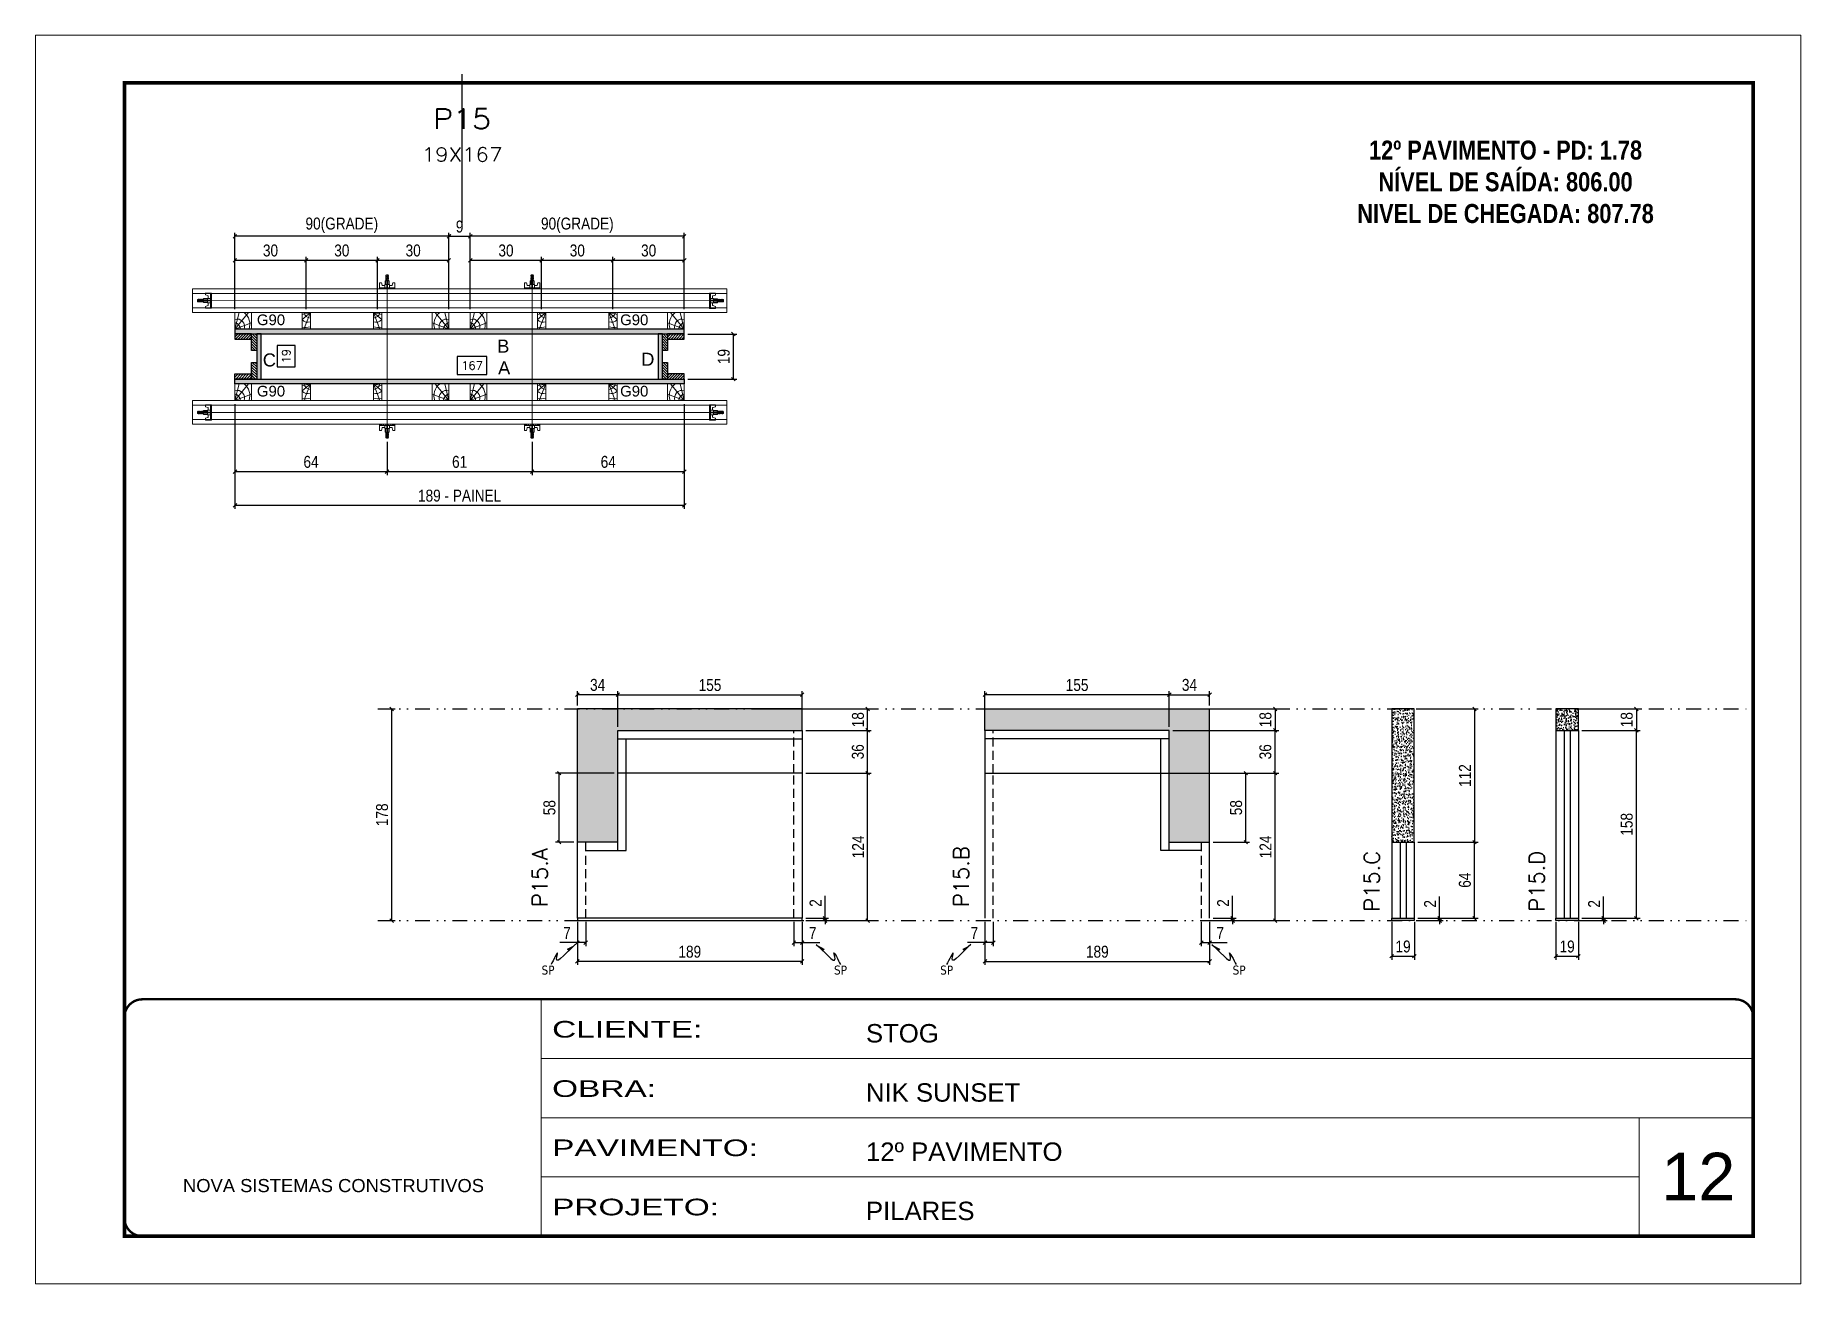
# Model space of a CAD drawing. Extents: x 808 to 7089, y -98 to 17032.
# Drawn here: x 5577 to 7062, y 13685 to 14735 of the extents above; entities that cross this region are included whole.
import ezdxf
from ezdxf.enums import TextEntityAlignment as Align

# ---------------------------------------------------------------- set-up
doc = ezdxf.new("R2010")
doc.units = 0
for name, pattern in [('CONTINUO', [0]), ('DASHED', [0.75, 0.5, -0.25]), ('DIVIDE2', [0.625, 0.25, -0.125, 0, -0.125, 0, -0.125]), ('HIDDEN', [0.375, 0.25, -0.125])]:
    doc.linetypes.add(name, pattern=pattern)
for name, color, linetype, lineweight in [('CARIMBO', 255, 'Continuous', 9), ('Folhas', 255, 'Continuous', 9), ('Hachura', 251, 'Continuous', 9), ('Madeira', 126, 'Continuous', 18), ('Perfil Metálico', 224, 'Continuous', 18), ('SARRAFO DE PRESSAO', 251, 'DASHED', 9), ('Texto Seção', 7, 'Continuous', 15)]:
    doc.layers.add(name, color=color, linetype=linetype, lineweight=lineweight)
for name, color, linetype in [('CHAPA', 1, 'Continuous'), ('COTA', 241, 'Continuous'), ('MEIO_PONT', 93, 'Continuous'), ('NOMENCLATURA', 7, 'Continuous'), ('Nível', 160, 'Continuous'), ('Painéis', 200, 'Continuous'), ('SARR_2.2x7', 40, 'Continuous'), ('SARRAFO', 251, 'Continuous'), ('Sarrafo de Pressão', 42, 'HIDDEN'), ('texto', 7, 'Continuous'), ('Texto de Titulo', 7, 'Continuous'), ('Texto Qtd Sarr', 242, 'Continuous'), ('TEXTO_GERAL', 7, 'Continuous')]:
    doc.layers.add(name, color=color, linetype=linetype)
doc.styles.add('ARIAL', font='arial.ttf')
doc.styles.add('COTA TECNICA', font='techl___.ttf', dxfattribs={"height": 10})
doc.styles.add('COTA TECNICA 2X', font='techl___.ttf', dxfattribs={"height": 10})
doc.styles.add('COTA TECNICA-50', font='techl___.ttf', dxfattribs={"height": 10})
doc.styles.add('REGUA-120', font='ROMANS.shx', dxfattribs={"height": 15})
doc.styles.add('ROMANC', font='techb___.ttf', dxfattribs={"height": 2.5})
doc.styles.add('ROMANS', font='romans.shx')
doc.styles.add('SANSSERIF', font='sas_____.pfb')
doc.styles.get("Standard").update_dxf_attribs({"font": 'arial.ttf'})
doc.styles.add('Tecnologia', font='')
doc.styles.get('Tecnologia').set_extended_font_data('Forgotten Futurist')
doc.dimstyles.new('COTA PAINEL-50', dxfattribs={"dimtxt": 10, "dimasz": 3, "dimexe": 3, "dimexo": 3, "dimgap": 3, "dimtad": 1, "dimdec": 1, "dimzin": 12, "dimdsep": 46, "dimtxsty": 'COTA TECNICA-50', "dimblk1": 'OBLIQUE', "dimblk2": 'OBLIQUE', "dimsah": 1, "dimcen": 0.9, "dimclrd": 4, "dimclre": 4, "dimclrt": 240, "dimadec": 1, "dimazin": 3, "dimtfac": 1, "dimtdec": 1, "dimtmove": 0, "dimatfit": 3, "dimfxl": 1, "dimtolj": 1, "dimtzin": 12, "dimarcsym": 0})
doc.dimstyles.new('PAINEL', dxfattribs={"dimtxt": 10, "dimasz": 3, "dimexe": 3, "dimexo": 3, "dimgap": 3, "dimtad": 1, "dimdec": 1, "dimzin": 12, "dimdsep": 46, "dimtxsty": 'COTA TECNICA', "dimblk1": 'OBLIQUE', "dimblk2": 'OBLIQUE', "dimsah": 1, "dimcen": 0.9, "dimclrd": 4, "dimclre": 4, "dimclrt": 240, "dimadec": 1, "dimazin": 3, "dimtfac": 1, "dimtdec": 1, "dimtmove": 0, "dimatfit": 3, "dimfxl": 1, "dimtolj": 1, "dimtzin": 12, "dimarcsym": 0})
doc.dimstyles.new('SECAO PILAR', dxfattribs={"dimtxt": 10, "dimasz": 3, "dimexe": 3, "dimexo": 3, "dimgap": 3, "dimtad": 1, "dimdec": 1, "dimlfac": 0.5, "dimzin": 12, "dimdsep": 46, "dimtxsty": 'COTA TECNICA 2X', "dimblk1": 'OBLIQUE', "dimblk2": 'OBLIQUE', "dimsah": 1, "dimcen": 0.9, "dimclrd": 256, "dimclre": 256, "dimclrt": 256, "dimadec": 1, "dimazin": 3, "dimtfac": 1, "dimtdec": 1, "dimtmove": 0, "dimatfit": 3, "dimfxl": 1, "dimtolj": 1, "dimtzin": 12, "dimarcsym": 0})
doc.dimstyles.new('SECÇÃO 2', dxfattribs={"dimtxt": 7, "dimasz": 6, "dimexe": 0.18, "dimexo": 2, "dimgap": -4, "dimtad": 3, "dimdec": 1, "dimlfac": 0.5, "dimzin": 12, "dimdsep": 46, "dimtxsty": 'ROMANS', "dimblk": 'ARCHTICK', "dimcen": 0.09, "dimse1": 1, "dimse2": 1, "dimsd1": 1, "dimsd2": 1, "dimclrd": 180, "dimclre": 5, "dimclrt": 1, "dimadec": 0, "dimazin": 3, "dimtfac": 1, "dimtdec": 1, "dimtofl": 0, "dimtmove": 0, "dimatfit": 3, "dimldrblk": 'ARCHTICK', "dimfxl": 1, "dimtolj": 1, "dimtzin": 0, "dimarcsym": 0})
doc.dimstyles.get("Standard").update_dxf_attribs({"dimtxt": 0.18, "dimasz": 0.18, "dimexe": 0.18, "dimexo": 0.0625, "dimgap": 0.09, "dimtad": 0, "dimtih": 1, "dimtoh": 1, "dimdec": 4, "dimzin": 0, "dimdsep": 46, "dimtxsty": 'Standard', "dimcen": 0.09, "dimadec": 0, "dimazin": 0, "dimtfac": 1, "dimtdec": 4, "dimtofl": 0, "dimtmove": 0, "dimatfit": 3, "dimfxl": 1, "dimtolj": 1, "dimtzin": 0, "dimarcsym": 0})
pattern_1 = [(225, (-3379.4002, -8445.2636), (1.12253202, -1.12253202), [])]

msp = doc.modelspace()

# ---------------------------------------------------------------- texts
at = {"layer": 'CARIMBO', "style": 'ARIAL'}
msp.add_text('12', height=40, dxfattribs=at).set_placement((6944.53, 13755.47))
at = {"layer": 'NOMENCLATURA', "color": 2, "insert": (6813.41, 14673.47), "char_height": 16, "attachment_point": 2, "style": 'ROMANC'}
msp.add_mtext_dynamic_manual_height_columns('\\P12º PAVIMENTO - PD: 1.78\\PNÍVEL DE SAÍDA: 806.00\\PNIVEL DE CHEGADA: 807.78', width=328.3607, gutter_width=1, heights=[0], dxfattribs=at)
at = {"layer": 'texto', "color": 0, "char_height": 7.5, "attachment_point": 5}
for insert in [(6007.97, 13949.06), (6253.99, 13949.06), (6343.26, 13949.06), (6589.29, 13949.06)]:
    msp.add_mtext('{\\fTahoma|b0|i0|c0|p34;\\C4;SP}', dxfattribs=dict(at, insert=insert))
at = {"layer": 'Texto Seção', "char_height": 13, "width": 285.3299, "attachment_point": 7, "rotation": 90, "style": 'REGUA-120'}
for s, insert in [('P15.A', (6007.64, 14001.99)), ('P15.B', (6362.04, 14001.99)), ('P15.C', (6707.43, 13998.15)), ('\\pxt4;P15.D', (6846.25, 13998.15))]:
    msp.add_mtext(s, dxfattribs=dict(at, insert=insert))
at = {"layer": 'TEXTO_GERAL', "color": 0, "linetype": 'Continuous', "style": 'SANSSERIF'}
for p in [(5763.05, 14496.04), (6068.59, 14496.04), (5763.05, 14436.04), (6068.59, 14436.04)]:
    msp.add_text('G90', height=9, dxfattribs=at).set_placement(p, align=Align.MIDDLE_LEFT)
at = {"layer": 'TEXTO_GERAL', "style": 'ARIAL'}
for s, p in [('B', (5970.31, 14473.89)), ('C', (5773.57, 14462.29)), ('D', (6091.91, 14462.87)), ('A', (5971.06, 14455.66))]:
    msp.add_text(s, height=11, dxfattribs=at).set_placement(p, align=Align.MIDDLE_CENTER)

# ---------------------------------------------------------------- blocks, each defined once
blk = doc.blocks.new('9999999999')
at = {"color": 30, "linetype": 'CONTINUO'}
for p, q in [((98564.6, 34230.2), (98564.6, 34429.4)), ((98564.6, 34379.6), (99584, 34379.6)), ((98564.6, 34329.8), (99488, 34329.8)), ((99584, 34329.8), (99488, 34329.8)), ((99488, 34329.8), (99488, 34230.2)), ((98564.6, 34280), (99488, 34280))]:
    blk.add_line(p, q, dxfattribs=at)
at = {"color": 30, "linetype": 'CONTINUO', "const_width": 2}
blk.add_lwpolyline([(99584, 34230.2), (99584, 34414.4, 0.414214), (99569, 34429.4), (98229, 34429.4, 0.414214), (98214, 34414.4), (98214, 34245.2, 0.414214), (98229, 34230.2), (99584, 34230.2)], format="xyb", dxfattribs=at)
at = {"layer": 'Folhas'}
blk.add_lwpolyline([(98139, 34190.2), (99624, 34190.2), (99624, 35240.2), (98139, 35240.2)], close=True, dxfattribs=at)
at = {"layer": 'Folhas', "color": 30, "const_width": 3}
blk.add_lwpolyline([(98214, 34230.2), (99584, 34230.2), (99584, 35200.2), (98214, 35200.2)], close=True, dxfattribs=at)
at = {"color": 7, "linetype": 'Continuous', "ltscale": 5, "style": 'ARIAL'}
for s, height, p in [('STOG', 15.48, (98837.7, 34393.1)), ('NIK SUNSET', 15.48, (98837.7, 34343.3)), ('12º PAVIMENTO', 15.483, (98837.7, 34293.5)), ('NOVA SISTEMAS CONSTRUTIVOS', 11.059, (98263.2, 34267.2)), ('PILARES', 15.48, (98837.7, 34243.7))]:
    blk.add_text(s, height=height, dxfattribs=at).set_placement(p)
at = {"layer": 'Folhas', "color": 7, "style": 'Tecnologia', "width": 1.5}
for s, p in [('CLIENTE:', (98573.7, 34397.2)), ('OBRA:', (98573.7, 34347.3)), ('PAVIMENTO:', (98573.7, 34297.5)), ('PROJETO:', (98573.7, 34247.7))]:
    blk.add_text(s, height=14, dxfattribs=at).set_placement(p)
blk = doc.blocks.new('*D1302')
at = {"layer": 'COTA', "color": 180, "lineweight": -2, "transparency": 16777216}
for p, q in [((5795.2, 14474.5), (5780.2, 14474.5)), ((5780.2, 14474.5), (5780.2, 14456.5)), ((5795.2, 14456.5), (5795.2, 14474.5)), ((5780.2, 14456.5), (5795.2, 14456.5))]:
    blk.add_line(p, q, dxfattribs=at)
at = {"layer": 'Defpoints', "color": 0, "transparency": 16777216}
for p in [(5783.9, 14484.1), (5783.9, 14446.1), (5799.2, 14446.1)]:
    blk.add_point(p, dxfattribs=at)
at = {"layer": 'COTA', "color": 1, "transparency": 16777216, "insert": (5787.7, 14465.5), "char_height": 7, "attachment_point": 5, "rotation": 90, "style": 'ROMANS'}
blk.add_mtext('\\A1;19', dxfattribs=at)
blk = doc.blocks.new('_ArchTick')
at = {"color": 0, "linetype": 'ByBlock', "const_width": 0.15}
blk.add_lwpolyline([(-0.5, -0.5), (0.5, 0.5)], dxfattribs=at)
blk = doc.blocks.new('*D1303')
at = {"layer": 'COTA', "color": 180, "lineweight": -2, "transparency": 16777216}
for p, q in [((5956.6, 14465.1), (5931.6, 14465.1)), ((5931.6, 14465.1), (5931.6, 14450.1)), ((5956.6, 14450.1), (5956.6, 14465.1)), ((5931.6, 14450.1), (5956.6, 14450.1))]:
    blk.add_line(p, q, dxfattribs=at)
at = {"layer": 'Defpoints', "color": 0, "transparency": 16777216}
for p in [(5766.6, 14446.1), (6100.6, 14446.1), (6100.6, 14446.1)]:
    blk.add_point(p, dxfattribs=at)
at = {"layer": 'COTA', "color": 1, "transparency": 16777216, "insert": (5944.1, 14457.6), "char_height": 7, "attachment_point": 5, "style": 'ROMANS'}
blk.add_mtext('\\A1;167', dxfattribs=at)
blk = doc.blocks.new('_Oblique')
at = {"color": 0, "linetype": 'ByBlock', "lineweight": -2}
blk.add_line((-0.5, -0.5), (0.5, 0.5), dxfattribs=at)
blk = doc.blocks.new('*D1304')
at = {"layer": 'COTA', "lineweight": -2, "transparency": 16777216}
for p, q in [((5744.6, 14425.2), (5744.6, 14337)), ((6122.6, 14425.2), (6122.6, 14337)), ((5744.6, 14340), (6122.6, 14340))]:
    blk.add_line(p, q, dxfattribs=at)
at = {"layer": 'Defpoints', "color": 0, "transparency": 16777216}
for p in [(5744.6, 14428.2), (6122.6, 14428.2), (6122.6, 14340)]:
    blk.add_point(p, dxfattribs=at)
at = {"layer": 'COTA', "lineweight": -2, "transparency": 16777216, "xscale": 3, "yscale": 3, "zscale": 3, "rotation": 180}
blk.add_blockref('_Oblique', (5744.6, 14340), dxfattribs=at)
at = {"layer": 'COTA', "lineweight": -2, "transparency": 16777216, "xscale": 3, "yscale": 3, "zscale": 3}
blk.add_blockref('_Oblique', (6122.6, 14340), dxfattribs=at)
at = {"layer": 'COTA', "transparency": 16777216, "insert": (5933.6, 14348.1), "char_height": 10, "attachment_point": 5, "style": 'COTA TECNICA 2X'}
blk.add_mtext('\\A1;189 - PAINEL', dxfattribs=at)
blk = doc.blocks.new('*D1305')
at = {"layer": 'COTA', "lineweight": -2, "transparency": 16777216}
for p, q in [((5744.6, 14425.1), (5744.6, 14365.4)), ((5872.6, 14393.4), (5872.6, 14365.4)), ((5744.6, 14368.4), (5872.6, 14368.4))]:
    blk.add_line(p, q, dxfattribs=at)
at = {"layer": 'Defpoints', "color": 0, "transparency": 16777216}
for p in [(5744.6, 14428.1), (5872.6, 14396.4), (5872.6, 14368.4)]:
    blk.add_point(p, dxfattribs=at)
at = {"layer": 'COTA', "lineweight": -2, "transparency": 16777216, "xscale": 3, "yscale": 3, "zscale": 3, "rotation": 180}
blk.add_blockref('_Oblique', (5744.6, 14368.4), dxfattribs=at)
at = {"layer": 'COTA', "lineweight": -2, "transparency": 16777216, "xscale": 3, "yscale": 3, "zscale": 3}
blk.add_blockref('_Oblique', (5872.6, 14368.4), dxfattribs=at)
at = {"layer": 'COTA', "transparency": 16777216, "insert": (5808.6, 14376.5), "char_height": 10, "attachment_point": 5, "style": 'COTA TECNICA 2X'}
blk.add_mtext('\\A1;64', dxfattribs=at)
blk = doc.blocks.new('*D1306')
at = {"layer": 'COTA', "lineweight": -2, "transparency": 16777216}
for p, q in [((6122.6, 14425.1), (6122.6, 14365.4)), ((5994.6, 14393.4), (5994.6, 14365.4)), ((5994.6, 14368.4), (6122.6, 14368.4))]:
    blk.add_line(p, q, dxfattribs=at)
at = {"layer": 'Defpoints', "color": 0, "transparency": 16777216}
for p in [(6122.6, 14428.1), (5994.6, 14396.4), (6122.6, 14368.4)]:
    blk.add_point(p, dxfattribs=at)
at = {"layer": 'COTA', "lineweight": -2, "transparency": 16777216, "xscale": 3, "yscale": 3, "zscale": 3, "rotation": 180}
blk.add_blockref('_Oblique', (5994.6, 14368.4), dxfattribs=at)
at = {"layer": 'COTA', "lineweight": -2, "transparency": 16777216, "xscale": 3, "yscale": 3, "zscale": 3}
blk.add_blockref('_Oblique', (6122.6, 14368.4), dxfattribs=at)
at = {"layer": 'COTA', "transparency": 16777216, "insert": (6058.6, 14376.5), "char_height": 10, "attachment_point": 5, "style": 'COTA TECNICA 2X'}
blk.add_mtext('\\A1;64', dxfattribs=at)
blk = doc.blocks.new('titulo1')
at = {"layer": 'Defpoints', "color": 252, "linetype": 'HIDDEN', "ltscale": 2}
blk.add_line((0, 0), (0, 125), dxfattribs=at)
at = {"layer": 'Defpoints', "style": 'ROMANS', "oblique": 15}
blk.add_attdef('FOLHA', text='', height=10, dxfattribs=at).set_placement((0, 15.6), align=Align.MIDDLE_CENTER)
at = {"layer": 'Texto Qtd Sarr', "color": 3, "style": 'ROMANS', "oblique": 15}
for tag, height, p in [('TITULO', 17, (0, 71.4)), ('SEÇÃO', 12, (0, 41.5))]:
    blk.add_attdef(tag, text='', height=height, dxfattribs=at).set_placement(p, align=Align.MIDDLE_CENTER)
blk = doc.blocks.new('C')
at = {"layer": 'Hachura', "color": 0}
for p, q in [((0, 3.22), (0, -3.22)), ((0.45, 3.22), (0, 3.22)), ((0.46, 3.16), (0, 3.16)), ((0.46, 3.05), (0, 3.05)), ((0.46, 2.88), (0, 2.88)), ((0, 2.75), (0, -1.16)), ((0.46, 2.65), (0, 2.65)), ((0.46, 2.23), (0, 2.23)), ((0.46, 1.51), (0, 1.51)), ((0.39, 0.49), (0.17, 0.49)), ((0.45, -3.23), (0.45, 3.22)), ((0.45, 3.22), (2.58, 3.22)), ((1.74, 0.97), (0.45, 0.97)), ((1.45, 0.1), (0.45, 0.1)), ((1.35, 1.94), (1.35, 0.96)), ((2.58, 2.39), (1.47, 2.09)), ((1.74, -0.97), (1.74, 0.97)), ((1.74, 0.97), (1.74, 0.84)), ((1.74, 0.97), (1.74, 0.84)), ((1.74, 0.84), (3.35, 0.84)), ((3.35, 0.45), (1.74, 0.45)), ((2.58, 3.22), (2.58, 2.39)), ((3.32, 0.84), (3.32, -0.84)), ((3.35, 0.84), (3.35, -0.84)), ((3.68, 0.45), (3.35, 0.45)), ((3.84, -0.52), (3.35, 0.45)), ((3.35, 0.06), (3.67, -0.57)), ((3.68, 0.45), (4.16, -0.52)), ((3.72, 0.5), (4.25, -0.57)), ((4.37, -0.55), (3.83, 0.53)), ((4.15, 0.45), (3.93, 0.45)), ((4.42, -0.52), (3.93, 0.45)), ((4.15, 0.45), (4.26, 0.45)), ((4.26, 0.45), (4.74, -0.52)), ((4.3, 0.5), (4.83, -0.57)), ((4.95, -0.55), (4.41, 0.53)), ((4.51, 0.45), (4.84, 0.45)), ((5, -0.52), (4.51, 0.45)), ((4.84, 0.45), (5.32, -0.52)), ((4.88, 0.5), (5.41, -0.57)), ((5.53, -0.55), (4.99, 0.53)), ((5.58, -0.52), (5.09, 0.45)), ((5.42, 0.45), (5.09, 0.45)), ((5.58, -0.52), (5.09, 0.45)), ((5.42, 0.45), (5.74, -0.19)), ((5.46, 0.5), (5.74, -0.07)), ((5.74, 0.19), (5.57, 0.53)), ((5.74, 0.32), (5.68, 0.45)), ((5.68, 0.45), (5.74, 0.45)), ((5.74, 0.45), (5.9, 0.29)), ((5.74, 0.45), (5.74, -0.52)), ((5.9, -0.36), (5.9, 0.29)), ((0.45, 0), (0, 0)), ((0.46, -1.52), (0, -1.52)), ((0.46, -2.23), (0, -2.23)), ((0.46, -2.65), (0, -2.65)), ((0.46, -2.88), (0, -2.88)), ((0.46, -3.05), (0, -3.05)), ((0.46, -3.16), (0, -3.16)), ((0, -3.22), (2.57, -3.22)), ((0.08, -0.48), (0.29, -0.48)), ((0.29, -0.48), (0.4, -0.48)), ((0.45, 0), (0.45, -0.97)), ((0.45, -0.16), (1.45, -0.16)), ((0.45, -0.65), (0.45, -0.32)), ((0.45, -3.23), (0.45, -0.65)), ((0.45, -0.97), (1.74, -0.97)), ((1.35, -1.94), (1.35, -0.97)), ((2.58, -2.39), (1.47, -2.1)), ((3.35, -0.32), (1.74, -0.32)), ((3.35, -0.84), (1.74, -0.84)), ((2.58, -3.23), (2.58, -2.39)), ((3.35, -0.07), (3.58, -0.52)), ((3.35, -0.52), (3.58, -0.52)), ((3.84, -0.52), (4.16, -0.52)), ((4.42, -0.52), (4.74, -0.52)), ((4.63, -0.52), (4.74, -0.52)), ((5, -0.52), (5.32, -0.52)), ((5.58, -0.52), (5.74, -0.52)), ((5.74, -0.52), (5.9, -0.36)), ((5.74, -0.52), (5.74, -0.52))]:
    blk.add_line(p, q, dxfattribs=at)
for centre, radius, start, end in [((1.52, 1.94), 0.161, 104.74356, 180), ((1.44, -0.03), 0.129, 272.69497, 87.30503), ((3.81, 0.39), 0.143, 25.56881, 154.43119), ((4.39, 0.39), 0.143, 25.56881, 154.43119), ((4.97, 0.39), 0.143, 25.56881, 154.43119), ((5.55, 0.39), 0.143, 25.56881, 154.43119), ((0.17, -0.37), 0.174, 221.74404, 317.85924), ((1.52, -1.94), 0.161, 180, 255.25644), ((3.71, -0.4), 0.174, 222.14076, 318.25596), ((4.29, -0.4), 0.174, 222.14076, 318.25596), ((4.87, -0.4), 0.174, 222.14076, 318.25596), ((5.45, -0.4), 0.174, 222.14076, 318.25596), ((5.61, -0.4), 0.174, 317.85924, 318.25596)]:
    blk.add_arc(centre, radius, start, end, dxfattribs=at)
blk = doc.blocks.new('*D1307')
at = {"layer": 'COTA', "lineweight": -2, "transparency": 16777216}
for p, q in [((5872.6, 14393.4), (5872.6, 14365.4)), ((5994.6, 14393.4), (5994.6, 14365.4)), ((5872.6, 14368.4), (5994.6, 14368.4))]:
    blk.add_line(p, q, dxfattribs=at)
at = {"layer": 'Defpoints', "color": 0, "transparency": 16777216}
for p in [(5872.6, 14396.4), (5994.6, 14396.4), (5994.6, 14368.4)]:
    blk.add_point(p, dxfattribs=at)
at = {"layer": 'COTA', "lineweight": -2, "transparency": 16777216, "xscale": 3, "yscale": 3, "zscale": 3, "rotation": 180}
blk.add_blockref('_Oblique', (5872.6, 14368.4), dxfattribs=at)
at = {"layer": 'COTA', "lineweight": -2, "transparency": 16777216, "xscale": 3, "yscale": 3, "zscale": 3}
blk.add_blockref('_Oblique', (5994.6, 14368.4), dxfattribs=at)
at = {"layer": 'COTA', "transparency": 16777216, "insert": (5933.6, 14376.5), "char_height": 10, "attachment_point": 5, "style": 'COTA TECNICA 2X'}
blk.add_mtext('\\A1;61', dxfattribs=at)
blk = doc.blocks.new('*D1295')
at = {"layer": 'COTA', "lineweight": -2, "transparency": 16777216}
for p, q in [((5942.6, 14505.1), (5942.6, 14549.1)), ((5942.6, 14546.1), (6002.6, 14546.1)), ((6002.6, 14505.1), (6002.6, 14549.1))]:
    blk.add_line(p, q, dxfattribs=at)
at = {"layer": 'Defpoints', "color": 0, "transparency": 16777216}
for p in [(6002.6, 14546.1), (5942.6, 14502.1), (6002.6, 14502.1)]:
    blk.add_point(p, dxfattribs=at)
at = {"layer": 'COTA', "lineweight": -2, "transparency": 16777216, "xscale": 3, "yscale": 3, "zscale": 3, "rotation": 180}
blk.add_blockref('_Oblique', (5942.6, 14546.1), dxfattribs=at)
at = {"layer": 'COTA', "lineweight": -2, "transparency": 16777216, "xscale": 3, "yscale": 3, "zscale": 3}
blk.add_blockref('_Oblique', (6002.6, 14546.1), dxfattribs=at)
at = {"layer": 'COTA', "transparency": 16777216, "insert": (5972.6, 14554.3), "char_height": 10, "attachment_point": 5, "style": 'COTA TECNICA 2X'}
blk.add_mtext('\\A1;30', dxfattribs=at)
blk = doc.blocks.new('*D1296')
at = {"layer": 'COTA', "lineweight": -2, "transparency": 16777216}
for p, q in [((6002.6, 14505.1), (6002.6, 14549.1)), ((6002.6, 14546.1), (6062.6, 14546.1)), ((6062.6, 14505.1), (6062.6, 14549.1))]:
    blk.add_line(p, q, dxfattribs=at)
at = {"layer": 'Defpoints', "color": 0, "transparency": 16777216}
for p in [(6062.6, 14546.1), (6002.6, 14502.1), (6062.6, 14502.1)]:
    blk.add_point(p, dxfattribs=at)
at = {"layer": 'COTA', "lineweight": -2, "transparency": 16777216, "xscale": 3, "yscale": 3, "zscale": 3, "rotation": 180}
blk.add_blockref('_Oblique', (6002.6, 14546.1), dxfattribs=at)
at = {"layer": 'COTA', "lineweight": -2, "transparency": 16777216, "xscale": 3, "yscale": 3, "zscale": 3}
blk.add_blockref('_Oblique', (6062.6, 14546.1), dxfattribs=at)
at = {"layer": 'COTA', "transparency": 16777216, "insert": (6032.6, 14554.3), "char_height": 10, "attachment_point": 5, "style": 'COTA TECNICA 2X'}
blk.add_mtext('\\A1;30', dxfattribs=at)
blk = doc.blocks.new('*D1297')
at = {"layer": 'COTA', "lineweight": -2, "transparency": 16777216}
for p, q in [((6062.6, 14505.1), (6062.6, 14549.1)), ((6062.6, 14546.1), (6122.6, 14546.1)), ((6122.6, 14505.1), (6122.6, 14549.1))]:
    blk.add_line(p, q, dxfattribs=at)
at = {"layer": 'Defpoints', "color": 0, "transparency": 16777216}
for p in [(6122.6, 14546.1), (6062.6, 14502.1), (6122.6, 14502.1)]:
    blk.add_point(p, dxfattribs=at)
at = {"layer": 'COTA', "lineweight": -2, "transparency": 16777216, "xscale": 3, "yscale": 3, "zscale": 3, "rotation": 180}
blk.add_blockref('_Oblique', (6062.6, 14546.1), dxfattribs=at)
at = {"layer": 'COTA', "lineweight": -2, "transparency": 16777216, "xscale": 3, "yscale": 3, "zscale": 3}
blk.add_blockref('_Oblique', (6122.6, 14546.1), dxfattribs=at)
at = {"layer": 'COTA', "transparency": 16777216, "insert": (6092.6, 14554.3), "char_height": 10, "attachment_point": 5, "style": 'COTA TECNICA 2X'}
blk.add_mtext('\\A1;30', dxfattribs=at)
blk = doc.blocks.new('*D1308')
at = {"layer": 'COTA', "lineweight": -2, "transparency": 16777216}
for p, q in [((5942.6, 14505.1), (5942.6, 14569.3)), ((6122.5, 14505.1), (6122.5, 14569.3)), ((6122.5, 14566.3), (5942.6, 14566.3))]:
    blk.add_line(p, q, dxfattribs=at)
at = {"layer": 'Defpoints', "color": 0, "transparency": 16777216}
for p in [(5942.6, 14566.3), (5942.6, 14502.1), (6122.5, 14502.1)]:
    blk.add_point(p, dxfattribs=at)
at = {"layer": 'COTA', "lineweight": -2, "transparency": 16777216, "xscale": 3, "yscale": 3, "zscale": 3, "rotation": 180}
blk.add_blockref('_Oblique', (5942.6, 14566.3), dxfattribs=at)
at = {"layer": 'COTA', "lineweight": -2, "transparency": 16777216, "xscale": 3, "yscale": 3, "zscale": 3}
blk.add_blockref('_Oblique', (6122.5, 14566.3), dxfattribs=at)
at = {"layer": 'COTA', "transparency": 16777216, "insert": (6032.6, 14575.5), "char_height": 10, "attachment_point": 5, "style": 'COTA TECNICA 2X'}
blk.add_mtext('\\A1;90(GRADE)', dxfattribs=at)
blk = doc.blocks.new('*D1309')
at = {"layer": 'COTA', "lineweight": -2, "transparency": 16777216}
for p, q in [((6125.6, 14484.1), (6166.9, 14484.1)), ((6163.9, 14446.1), (6163.9, 14484.1)), ((6125.6, 14446.1), (6166.9, 14446.1))]:
    blk.add_line(p, q, dxfattribs=at)
at = {"layer": 'Defpoints', "color": 0, "transparency": 16777216}
for p in [(6122.6, 14484.1), (6163.9, 14484.1), (6122.6, 14446.1)]:
    blk.add_point(p, dxfattribs=at)
at = {"layer": 'COTA', "lineweight": -2, "transparency": 16777216, "xscale": 3, "yscale": 3, "zscale": 3}
for p, rotation in [((6163.9, 14484.1), 90), ((6163.9, 14446.1), 270)]:
    blk.add_blockref('_Oblique', p, dxfattribs=dict(at, rotation=rotation))
at = {"layer": 'COTA', "transparency": 16777216, "insert": (6155.8, 14465.1), "char_height": 10, "attachment_point": 5, "rotation": 90, "style": 'COTA TECNICA 2X'}
blk.add_mtext('\\A1;19', dxfattribs=at)
blk = doc.blocks.new('PONTALETE')
at = {"layer": 'Madeira'}
for q in [(2.71, 7), (7, 5.76), (7, 1.74)]:
    blk.add_line((0, 0), q, dxfattribs=at)
blk.add_lwpolyline([(0, 0), (7, 0), (7, 7), (0, 7)], close=True, dxfattribs=at)
for centre, radius, start, end in [((2.04, 0.06), 6.23, 37.28179, 109.09128), ((1.09, 0.9), 3.19, 343.60304, 109.98471), ((-0.21, -0.78), 3.09, 14.63219, 86.0383)]:
    blk.add_arc(centre, radius, start, end, dxfattribs=at)
blk = doc.blocks.new('MEIO PONTALETE')
at = {"layer": 'Madeira'}
for q in [(2.71, 7), (3.5, 2.88), (3.5, 0.87)]:
    blk.add_line((0, 0), q, dxfattribs=at)
blk.add_lwpolyline([(0, 0), (3.5, 0), (3.5, 7), (0, 7)], close=True, dxfattribs=at)
for centre, radius, start, end in [((2.04, 0.06), 6.23, 76.44987, 109.09128), ((1.09, 0.9), 3.19, 40.90626, 109.98471), ((-0.21, -0.78), 3.09, 14.63219, 86.0383)]:
    blk.add_arc(centre, radius, start, end, dxfattribs=at)
blk = doc.blocks.new('*D1298')
at = {"layer": 'COTA', "lineweight": -2, "transparency": 16777216}
for p, q in [((5744.5, 14505.1), (5744.5, 14549.1)), ((5744.5, 14546.1), (5804.5, 14546.1)), ((5804.5, 14505.1), (5804.5, 14549.1))]:
    blk.add_line(p, q, dxfattribs=at)
at = {"layer": 'Defpoints', "color": 0, "transparency": 16777216}
for p in [(5804.5, 14546.1), (5744.5, 14502.1), (5804.5, 14502.1)]:
    blk.add_point(p, dxfattribs=at)
at = {"layer": 'COTA', "lineweight": -2, "transparency": 16777216, "xscale": 3, "yscale": 3, "zscale": 3, "rotation": 180}
blk.add_blockref('_Oblique', (5744.5, 14546.1), dxfattribs=at)
at = {"layer": 'COTA', "lineweight": -2, "transparency": 16777216, "xscale": 3, "yscale": 3, "zscale": 3}
blk.add_blockref('_Oblique', (5804.5, 14546.1), dxfattribs=at)
at = {"layer": 'COTA', "transparency": 16777216, "insert": (5774.5, 14554.3), "char_height": 10, "attachment_point": 5, "style": 'COTA TECNICA 2X'}
blk.add_mtext('\\A1;30', dxfattribs=at)
blk = doc.blocks.new('*D1299')
at = {"layer": 'COTA', "lineweight": -2, "transparency": 16777216}
for p, q in [((5804.5, 14505.1), (5804.5, 14549.1)), ((5804.5, 14546.1), (5864.5, 14546.1)), ((5864.5, 14505.1), (5864.5, 14549.1))]:
    blk.add_line(p, q, dxfattribs=at)
at = {"layer": 'Defpoints', "color": 0, "transparency": 16777216}
for p in [(5864.5, 14546.1), (5804.5, 14502.1), (5864.5, 14502.1)]:
    blk.add_point(p, dxfattribs=at)
at = {"layer": 'COTA', "lineweight": -2, "transparency": 16777216, "xscale": 3, "yscale": 3, "zscale": 3, "rotation": 180}
blk.add_blockref('_Oblique', (5804.5, 14546.1), dxfattribs=at)
at = {"layer": 'COTA', "lineweight": -2, "transparency": 16777216, "xscale": 3, "yscale": 3, "zscale": 3}
blk.add_blockref('_Oblique', (5864.5, 14546.1), dxfattribs=at)
at = {"layer": 'COTA', "transparency": 16777216, "insert": (5834.5, 14554.3), "char_height": 10, "attachment_point": 5, "style": 'COTA TECNICA 2X'}
blk.add_mtext('\\A1;30', dxfattribs=at)
blk = doc.blocks.new('*D1300')
at = {"layer": 'COTA', "lineweight": -2, "transparency": 16777216}
for p, q in [((5864.5, 14505.1), (5864.5, 14549.1)), ((5864.5, 14546.1), (5924.5, 14546.1)), ((5924.5, 14505.1), (5924.5, 14549.1))]:
    blk.add_line(p, q, dxfattribs=at)
at = {"layer": 'Defpoints', "color": 0, "transparency": 16777216}
for p in [(5924.5, 14546.1), (5864.5, 14502.1), (5924.5, 14502.1)]:
    blk.add_point(p, dxfattribs=at)
at = {"layer": 'COTA', "lineweight": -2, "transparency": 16777216, "xscale": 3, "yscale": 3, "zscale": 3, "rotation": 180}
blk.add_blockref('_Oblique', (5864.5, 14546.1), dxfattribs=at)
at = {"layer": 'COTA', "lineweight": -2, "transparency": 16777216, "xscale": 3, "yscale": 3, "zscale": 3}
blk.add_blockref('_Oblique', (5924.5, 14546.1), dxfattribs=at)
at = {"layer": 'COTA', "transparency": 16777216, "insert": (5894.5, 14554.3), "char_height": 10, "attachment_point": 5, "style": 'COTA TECNICA 2X'}
blk.add_mtext('\\A1;30', dxfattribs=at)
blk = doc.blocks.new('*D1301')
at = {"layer": 'COTA', "lineweight": -2, "transparency": 16777216}
for p, q in [((5744.5, 14505.1), (5744.5, 14569.3)), ((5924.5, 14505.1), (5924.5, 14569.3)), ((5924.5, 14566.3), (5744.5, 14566.3))]:
    blk.add_line(p, q, dxfattribs=at)
at = {"layer": 'Defpoints', "color": 0, "transparency": 16777216}
for p in [(5744.5, 14566.3), (5744.5, 14502.1), (5924.5, 14502.1)]:
    blk.add_point(p, dxfattribs=at)
at = {"layer": 'COTA', "lineweight": -2, "transparency": 16777216, "xscale": 3, "yscale": 3, "zscale": 3, "rotation": 180}
blk.add_blockref('_Oblique', (5744.5, 14566.3), dxfattribs=at)
at = {"layer": 'COTA', "lineweight": -2, "transparency": 16777216, "xscale": 3, "yscale": 3, "zscale": 3}
blk.add_blockref('_Oblique', (5924.5, 14566.3), dxfattribs=at)
at = {"layer": 'COTA', "transparency": 16777216, "insert": (5834.5, 14575.5), "char_height": 10, "attachment_point": 5, "style": 'COTA TECNICA 2X'}
blk.add_mtext('\\A1;90(GRADE)', dxfattribs=at)
blk = doc.blocks.new('*D1310')
at = {"layer": 'COTA', "lineweight": -2, "transparency": 16777216}
for p, q in [((5924.6, 14505.1), (5924.6, 14569.3)), ((5942.6, 14505.1), (5942.6, 14569.3)), ((5924.6, 14566.3), (5942.6, 14566.3))]:
    blk.add_line(p, q, dxfattribs=at)
at = {"layer": 'Defpoints', "color": 0, "transparency": 16777216}
for p in [(5942.6, 14566.3), (5924.6, 14502.1), (5942.6, 14502.1)]:
    blk.add_point(p, dxfattribs=at)
at = {"layer": 'COTA', "lineweight": -2, "transparency": 16777216, "xscale": 3, "yscale": 3, "zscale": 3, "rotation": 180}
blk.add_blockref('_Oblique', (5924.6, 14566.3), dxfattribs=at)
at = {"layer": 'COTA', "lineweight": -2, "transparency": 16777216, "xscale": 3, "yscale": 3, "zscale": 3}
blk.add_blockref('_Oblique', (5942.6, 14566.3), dxfattribs=at)
at = {"layer": 'COTA', "transparency": 16777216, "insert": (5933.6, 14574.4), "char_height": 10, "attachment_point": 5, "style": 'COTA TECNICA 2X'}
blk.add_mtext('\\A1;9', dxfattribs=at)
blk = doc.blocks.new('*D1331')
at = {"layer": 'COTA', "color": 4, "lineweight": -2, "transparency": 16777216}
for p, q in [((5867.7, 14168.7), (5879.5, 14168.7)), ((5876.5, 13990.7), (5876.5, 14168.7)), ((5867.7, 13990.7), (5879.5, 13990.7))]:
    blk.add_line(p, q, dxfattribs=at)
at = {"layer": 'Defpoints', "color": 0, "transparency": 16777216}
for p in [(5864.7, 14168.7), (5876.5, 14168.7), (5864.7, 13990.7)]:
    blk.add_point(p, dxfattribs=at)
at = {"layer": 'COTA', "color": 4, "lineweight": -2, "transparency": 16777216, "xscale": 3, "yscale": 3, "zscale": 3}
for p, rotation in [((5876.5, 14168.7), 90), ((5876.5, 13990.7), 270)]:
    blk.add_blockref('_Oblique', p, dxfattribs=dict(at, rotation=rotation))
at = {"layer": 'COTA', "color": 240, "transparency": 16777216, "insert": (5868.4, 14079.7), "char_height": 10, "attachment_point": 5, "rotation": 90, "style": 'COTA TECNICA-50'}
blk.add_mtext('\\A1;178', dxfattribs=at)
blk = doc.blocks.new('*D1315')
at = {"layer": 'COTA', "color": 4, "lineweight": -2, "transparency": 16777216}
for p, q in [((6032.7, 13989.7), (6032.7, 13953.4)), ((6221.7, 13989.7), (6221.7, 13953.4)), ((6221.7, 13956.4), (6032.7, 13956.4))]:
    blk.add_line(p, q, dxfattribs=at)
at = {"layer": 'Defpoints', "color": 0, "transparency": 16777216}
for p in [(6032.7, 13992.7), (6221.7, 13992.7), (6032.7, 13956.4)]:
    blk.add_point(p, dxfattribs=at)
at = {"layer": 'COTA', "color": 4, "lineweight": -2, "transparency": 16777216, "xscale": 3, "yscale": 3, "zscale": 3, "rotation": 180}
blk.add_blockref('_Oblique', (6032.7, 13956.4), dxfattribs=at)
at = {"layer": 'COTA', "color": 4, "lineweight": -2, "transparency": 16777216, "xscale": 3, "yscale": 3, "zscale": 3}
blk.add_blockref('_Oblique', (6221.7, 13956.4), dxfattribs=at)
at = {"layer": 'COTA', "color": 240, "transparency": 16777216, "insert": (6127.2, 13964.5), "char_height": 10, "attachment_point": 5, "style": 'COTA TECNICA'}
blk.add_mtext('\\A1;189', dxfattribs=at)
blk = doc.blocks.new('*D1316')
at = {"layer": 'COTA', "color": 4, "lineweight": -2, "transparency": 16777216}
for p, q in [((6214.7, 13989.7), (6214.7, 13969.2)), ((6221.7, 13987.7), (6221.7, 13969.2)), ((6214.7, 13972.2), (6221.7, 13972.2)), ((6221.7, 13972.2), (6236.5, 13972.2))]:
    blk.add_line(p, q, dxfattribs=at)
at = {"layer": 'Defpoints', "color": 0, "transparency": 16777216}
for p in [(6214.7, 13992.7), (6221.7, 13990.7), (6221.7, 13972.2)]:
    blk.add_point(p, dxfattribs=at)
at = {"layer": 'COTA', "color": 4, "lineweight": -2, "transparency": 16777216, "xscale": 3, "yscale": 3, "zscale": 3, "rotation": 180}
blk.add_blockref('_Oblique', (6214.7, 13972.2), dxfattribs=at)
at = {"layer": 'COTA', "color": 4, "lineweight": -2, "transparency": 16777216, "xscale": 3, "yscale": 3, "zscale": 3}
blk.add_blockref('_Oblique', (6221.7, 13972.2), dxfattribs=at)
at = {"layer": 'COTA', "color": 240, "transparency": 16777216, "insert": (6230.6, 13980.3), "char_height": 10, "attachment_point": 5, "style": 'COTA TECNICA-50'}
blk.add_mtext('\\A1;7', dxfattribs=at)
blk = doc.blocks.new('*D1317')
at = {"layer": 'COTA', "color": 4, "lineweight": -2, "transparency": 16777216}
for p, q in [((6039.7, 13989.7), (6039.7, 13969.2)), ((6032.7, 13987.7), (6032.7, 13969.2)), ((6032.7, 13972.2), (6018, 13972.2)), ((6039.7, 13972.2), (6032.7, 13972.2))]:
    blk.add_line(p, q, dxfattribs=at)
at = {"layer": 'Defpoints', "color": 0, "transparency": 16777216}
for p in [(6032.7, 13990.7), (6039.7, 13992.7), (6032.7, 13972.2)]:
    blk.add_point(p, dxfattribs=at)
at = {"layer": 'COTA', "color": 4, "lineweight": -2, "transparency": 16777216, "xscale": 3, "yscale": 3, "zscale": 3, "rotation": 180}
blk.add_blockref('_Oblique', (6032.7, 13972.2), dxfattribs=at)
at = {"layer": 'COTA', "color": 4, "lineweight": -2, "transparency": 16777216, "xscale": 3, "yscale": 3, "zscale": 3}
blk.add_blockref('_Oblique', (6039.7, 13972.2), dxfattribs=at)
at = {"layer": 'COTA', "color": 240, "transparency": 16777216, "insert": (6023.9, 13980.3), "char_height": 10, "attachment_point": 5, "style": 'COTA TECNICA-50'}
blk.add_mtext('\\A1;7', dxfattribs=at)
blk = doc.blocks.new('*D1318')
at = {"layer": 'COTA', "color": 4, "linetype": 'ByBlock', "lineweight": -2, "transparency": 16777216}
for p, q in [((6224.7, 14114.7), (6279.8, 14114.7)), ((6276.8, 13990.7), (6276.8, 14114.7)), ((6224.7, 13990.7), (6279.8, 13990.7))]:
    blk.add_line(p, q, dxfattribs=at)
at = {"layer": 'Defpoints', "color": 0, "linetype": 'ByBlock', "transparency": 16777216}
for p in [(6221.7, 14114.7), (6276.8, 14114.7), (6221.7, 13990.7)]:
    blk.add_point(p, dxfattribs=at)
at = {"layer": 'COTA', "color": 4, "linetype": 'ByBlock', "lineweight": -2, "transparency": 16777216, "xscale": 3, "yscale": 3, "zscale": 3}
for p, rotation in [((6276.8, 14114.7), 90), ((6276.8, 13990.7), 270)]:
    blk.add_blockref('_Oblique', p, dxfattribs=dict(at, rotation=rotation))
at = {"layer": 'COTA', "color": 240, "linetype": 'ByBlock', "transparency": 16777216, "insert": (6268.8, 14052.7), "char_height": 10, "attachment_point": 5, "rotation": 90, "style": 'COTA TECNICA'}
blk.add_mtext('\\A1;124', dxfattribs=at)
blk = doc.blocks.new('*D1319')
at = {"layer": 'COTA', "color": 4, "lineweight": -2, "transparency": 16777216}
for p, q in [((6241, 13992.7), (6241, 14011.5)), ((6224.7, 13992.7), (6244, 13992.7)), ((6224.7, 13990.7), (6244, 13990.7)), ((6241, 13990.7), (6241, 13992.7)), ((6241, 13990.7), (6241, 13987.7))]:
    blk.add_line(p, q, dxfattribs=at)
at = {"layer": 'Defpoints', "color": 0, "transparency": 16777216}
for p in [(6221.7, 13992.7), (6221.7, 13990.7), (6241, 13990.7)]:
    blk.add_point(p, dxfattribs=at)
at = {"layer": 'COTA', "color": 4, "lineweight": -2, "transparency": 16777216, "xscale": 3, "yscale": 3, "zscale": 3}
for p, rotation in [((6241, 13992.7), 270), ((6241, 13990.7), 90)]:
    blk.add_blockref('_Oblique', p, dxfattribs=dict(at, rotation=rotation))
at = {"layer": 'COTA', "color": 240, "transparency": 16777216, "insert": (6233, 14005.5), "char_height": 10, "attachment_point": 5, "rotation": 90, "style": 'COTA TECNICA-50'}
blk.add_mtext('\\A1;2', dxfattribs=at)
blk = doc.blocks.new('*D1320')
at = {"layer": 'COTA', "color": 4, "linetype": 'ByBlock', "lineweight": -2, "transparency": 16777216}
for p, q in [((6224.7, 14114.7), (6279.8, 14114.7)), ((6276.8, 13990.7), (6276.8, 14114.7)), ((6224.7, 13990.7), (6279.8, 13990.7))]:
    blk.add_line(p, q, dxfattribs=at)
at = {"layer": 'Defpoints', "color": 0, "linetype": 'ByBlock', "transparency": 16777216}
for p in [(6221.7, 14114.7), (6276.8, 14114.7), (6221.7, 13990.7)]:
    blk.add_point(p, dxfattribs=at)
at = {"layer": 'COTA', "color": 4, "linetype": 'ByBlock', "lineweight": -2, "transparency": 16777216, "xscale": 3, "yscale": 3, "zscale": 3}
for p, rotation in [((6276.8, 14114.7), 90), ((6276.8, 13990.7), 270)]:
    blk.add_blockref('_Oblique', p, dxfattribs=dict(at, rotation=rotation))
at = {"layer": 'COTA', "color": 240, "linetype": 'ByBlock', "transparency": 16777216, "insert": (6268.8, 14052.7), "char_height": 10, "attachment_point": 5, "rotation": 90, "style": 'COTA TECNICA'}
blk.add_mtext('\\A1;124', dxfattribs=at)
blk = doc.blocks.new('*D1321')
at = {"layer": 'COTA', "color": 4, "lineweight": -2, "transparency": 16777216}
for p, q in [((6855.7, 13989.7), (6855.7, 13957.8)), ((6874.7, 13989.7), (6874.7, 13957.8)), ((6855.7, 13960.8), (6874.7, 13960.8))]:
    blk.add_line(p, q, dxfattribs=at)
at = {"layer": 'Defpoints', "color": 0, "transparency": 16777216}
for p in [(6855.7, 13992.7), (6874.7, 13992.7), (6874.7, 13960.8)]:
    blk.add_point(p, dxfattribs=at)
at = {"layer": 'COTA', "color": 4, "lineweight": -2, "transparency": 16777216, "xscale": 3, "yscale": 3, "zscale": 3, "rotation": 180}
blk.add_blockref('_Oblique', (6855.7, 13960.8), dxfattribs=at)
at = {"layer": 'COTA', "color": 4, "lineweight": -2, "transparency": 16777216, "xscale": 3, "yscale": 3, "zscale": 3}
blk.add_blockref('_Oblique', (6874.7, 13960.8), dxfattribs=at)
at = {"layer": 'COTA', "color": 240, "transparency": 16777216, "insert": (6865.2, 13968.9), "char_height": 10, "attachment_point": 5, "style": 'COTA TECNICA'}
blk.add_mtext('\\A1;19', dxfattribs=at)
blk = doc.blocks.new('*D1322')
at = {"layer": 'COTA', "color": 4, "lineweight": -2, "transparency": 16777216}
for p, q in [((6895.9, 13992.7), (6895.9, 14010.9)), ((6877.7, 13992.7), (6898.9, 13992.7)), ((6877.7, 13990.7), (6898.9, 13990.7)), ((6895.9, 13990.7), (6895.9, 13992.7)), ((6895.9, 13990.7), (6895.9, 13987.7))]:
    blk.add_line(p, q, dxfattribs=at)
at = {"layer": 'Defpoints', "color": 0, "transparency": 16777216}
for p in [(6874.7, 13992.7), (6874.7, 13990.7), (6895.9, 13992.7)]:
    blk.add_point(p, dxfattribs=at)
at = {"layer": 'COTA', "color": 4, "lineweight": -2, "transparency": 16777216, "xscale": 3, "yscale": 3, "zscale": 3}
for p, rotation in [((6895.9, 13992.7), 270), ((6895.9, 13990.7), 90)]:
    blk.add_blockref('_Oblique', p, dxfattribs=dict(at, rotation=rotation))
at = {"layer": 'COTA', "color": 240, "transparency": 16777216, "insert": (6887.9, 14004.8), "char_height": 10, "attachment_point": 5, "rotation": 90, "style": 'COTA TECNICA-50'}
blk.add_mtext('\\A1;2', dxfattribs=at)
blk = doc.blocks.new('*D1332')
at = {"layer": 'COTA', "color": 4, "linetype": 'ByBlock', "lineweight": -2, "transparency": 16777216}
for p, q in [((6877.7, 14168.7), (6926.5, 14168.7)), ((6923.5, 14168.7), (6923.5, 14150.7)), ((6877.7, 14150.7), (6926.5, 14150.7))]:
    blk.add_line(p, q, dxfattribs=at)
at = {"layer": 'Defpoints', "color": 0, "linetype": 'ByBlock', "transparency": 16777216}
for p in [(6874.7, 14168.7), (6874.7, 14150.7), (6923.5, 14150.7)]:
    blk.add_point(p, dxfattribs=at)
at = {"layer": 'COTA', "color": 4, "linetype": 'ByBlock', "lineweight": -2, "transparency": 16777216, "xscale": 3, "yscale": 3, "zscale": 3}
for p, rotation in [((6923.5, 14168.7), 90), ((6923.5, 14150.7), 270)]:
    blk.add_blockref('_Oblique', p, dxfattribs=dict(at, rotation=rotation))
at = {"layer": 'COTA', "color": 240, "linetype": 'ByBlock', "transparency": 16777216, "insert": (6915.4, 14159.7), "char_height": 10, "attachment_point": 5, "rotation": 90, "style": 'COTA TECNICA'}
blk.add_mtext('\\A1;18', dxfattribs=at)
blk = doc.blocks.new('*D1323')
at = {"layer": 'COTA', "color": 4, "lineweight": -2, "transparency": 16777216}
for p, q in [((6877.7, 14150.7), (6926.5, 14150.7)), ((6923.5, 13992.7), (6923.5, 14150.7)), ((6877.7, 13992.7), (6926.5, 13992.7))]:
    blk.add_line(p, q, dxfattribs=at)
at = {"layer": 'Defpoints', "color": 0, "transparency": 16777216}
for p in [(6874.7, 14150.7), (6923.5, 14150.7), (6874.7, 13992.7)]:
    blk.add_point(p, dxfattribs=at)
at = {"layer": 'COTA', "color": 4, "lineweight": -2, "transparency": 16777216, "xscale": 3, "yscale": 3, "zscale": 3}
for p, rotation in [((6923.5, 14150.7), 90), ((6923.5, 13992.7), 270)]:
    blk.add_blockref('_Oblique', p, dxfattribs=dict(at, rotation=rotation))
at = {"layer": 'COTA', "color": 240, "transparency": 16777216, "insert": (6915.4, 14071.7), "char_height": 10, "attachment_point": 5, "rotation": 90, "style": 'COTA TECNICA-50'}
blk.add_mtext('\\A1;158', dxfattribs=at)
blk = doc.blocks.new('*D1324')
at = {"layer": 'COTA', "color": 4, "lineweight": -2, "transparency": 16777216}
for p, q in [((6375.5, 13989.7), (6375.5, 13953.4)), ((6564.5, 13989.7), (6564.5, 13953.4)), ((6375.5, 13956.4), (6564.5, 13956.4))]:
    blk.add_line(p, q, dxfattribs=at)
at = {"layer": 'Defpoints', "color": 0, "transparency": 16777216}
for p in [(6375.5, 13992.7), (6564.5, 13992.7), (6564.5, 13956.4)]:
    blk.add_point(p, dxfattribs=at)
at = {"layer": 'COTA', "color": 4, "lineweight": -2, "transparency": 16777216, "xscale": 3, "yscale": 3, "zscale": 3, "rotation": 180}
blk.add_blockref('_Oblique', (6375.5, 13956.4), dxfattribs=at)
at = {"layer": 'COTA', "color": 4, "lineweight": -2, "transparency": 16777216, "xscale": 3, "yscale": 3, "zscale": 3}
blk.add_blockref('_Oblique', (6564.5, 13956.4), dxfattribs=at)
at = {"layer": 'COTA', "color": 240, "transparency": 16777216, "insert": (6470, 13964.5), "char_height": 10, "attachment_point": 5, "style": 'COTA TECNICA'}
blk.add_mtext('\\A1;189', dxfattribs=at)
blk = doc.blocks.new('*D1325')
at = {"layer": 'COTA', "color": 4, "lineweight": -2, "transparency": 16777216}
for p, q in [((6382.5, 13989.7), (6382.5, 13969.2)), ((6375.5, 13987.7), (6375.5, 13969.2)), ((6375.5, 13972.2), (6360.8, 13972.2)), ((6382.5, 13972.2), (6375.5, 13972.2))]:
    blk.add_line(p, q, dxfattribs=at)
at = {"layer": 'Defpoints', "color": 0, "transparency": 16777216}
for p in [(6375.5, 13990.7), (6382.5, 13992.7), (6375.5, 13972.2)]:
    blk.add_point(p, dxfattribs=at)
at = {"layer": 'COTA', "color": 4, "lineweight": -2, "transparency": 16777216, "xscale": 3, "yscale": 3, "zscale": 3, "rotation": 180}
blk.add_blockref('_Oblique', (6375.5, 13972.2), dxfattribs=at)
at = {"layer": 'COTA', "color": 4, "lineweight": -2, "transparency": 16777216, "xscale": 3, "yscale": 3, "zscale": 3}
blk.add_blockref('_Oblique', (6382.5, 13972.2), dxfattribs=at)
at = {"layer": 'COTA', "color": 240, "transparency": 16777216, "insert": (6366.6, 13980.3), "char_height": 10, "attachment_point": 5, "style": 'COTA TECNICA-50'}
blk.add_mtext('\\A1;7', dxfattribs=at)
blk = doc.blocks.new('*D1326')
at = {"layer": 'COTA', "color": 4, "lineweight": -2, "transparency": 16777216}
for p, q in [((6557.5, 13989.7), (6557.5, 13969.2)), ((6564.5, 13987.7), (6564.5, 13969.2)), ((6557.5, 13972.2), (6564.5, 13972.2)), ((6564.5, 13972.2), (6579.2, 13972.2))]:
    blk.add_line(p, q, dxfattribs=at)
at = {"layer": 'Defpoints', "color": 0, "transparency": 16777216}
for p in [(6557.5, 13992.7), (6564.5, 13990.7), (6564.5, 13972.2)]:
    blk.add_point(p, dxfattribs=at)
at = {"layer": 'COTA', "color": 4, "lineweight": -2, "transparency": 16777216, "xscale": 3, "yscale": 3, "zscale": 3, "rotation": 180}
blk.add_blockref('_Oblique', (6557.5, 13972.2), dxfattribs=at)
at = {"layer": 'COTA', "color": 4, "lineweight": -2, "transparency": 16777216, "xscale": 3, "yscale": 3, "zscale": 3}
blk.add_blockref('_Oblique', (6564.5, 13972.2), dxfattribs=at)
at = {"layer": 'COTA', "color": 240, "transparency": 16777216, "insert": (6573.4, 13980.3), "char_height": 10, "attachment_point": 5, "style": 'COTA TECNICA-50'}
blk.add_mtext('\\A1;7', dxfattribs=at)
blk = doc.blocks.new('*D1327')
at = {"layer": 'COTA', "color": 4, "lineweight": -2, "transparency": 16777216}
for p, q in [((6583.8, 13992.7), (6583.8, 14011.5)), ((6567.5, 13992.7), (6586.8, 13992.7)), ((6567.5, 13990.7), (6586.8, 13990.7)), ((6583.8, 13990.7), (6583.8, 13992.7)), ((6583.8, 13990.7), (6583.8, 13987.7))]:
    blk.add_line(p, q, dxfattribs=at)
at = {"layer": 'Defpoints', "color": 0, "transparency": 16777216}
for p in [(6564.5, 13992.7), (6564.5, 13990.7), (6583.8, 13990.7)]:
    blk.add_point(p, dxfattribs=at)
at = {"layer": 'COTA', "color": 4, "lineweight": -2, "transparency": 16777216, "xscale": 3, "yscale": 3, "zscale": 3}
for p, rotation in [((6583.8, 13992.7), 270), ((6583.8, 13990.7), 90)]:
    blk.add_blockref('_Oblique', p, dxfattribs=dict(at, rotation=rotation))
at = {"layer": 'COTA', "color": 240, "transparency": 16777216, "insert": (6575.8, 14005.5), "char_height": 10, "attachment_point": 5, "rotation": 90, "style": 'COTA TECNICA-50'}
blk.add_mtext('\\A1;2', dxfattribs=at)
blk = doc.blocks.new('*D1328')
at = {"layer": 'COTA', "color": 4, "linetype": 'ByBlock', "lineweight": -2, "transparency": 16777216}
for p, q in [((6567.5, 14114.7), (6622.6, 14114.7)), ((6619.6, 13990.7), (6619.6, 14114.7)), ((6567.5, 13990.7), (6622.6, 13990.7))]:
    blk.add_line(p, q, dxfattribs=at)
at = {"layer": 'Defpoints', "color": 0, "linetype": 'ByBlock', "transparency": 16777216}
for p in [(6564.5, 14114.7), (6619.6, 14114.7), (6564.5, 13990.7)]:
    blk.add_point(p, dxfattribs=at)
at = {"layer": 'COTA', "color": 4, "linetype": 'ByBlock', "lineweight": -2, "transparency": 16777216, "xscale": 3, "yscale": 3, "zscale": 3}
for p, rotation in [((6619.6, 14114.7), 90), ((6619.6, 13990.7), 270)]:
    blk.add_blockref('_Oblique', p, dxfattribs=dict(at, rotation=rotation))
at = {"layer": 'COTA', "color": 240, "linetype": 'ByBlock', "transparency": 16777216, "insert": (6611.5, 14052.7), "char_height": 10, "attachment_point": 5, "rotation": 90, "style": 'COTA TECNICA'}
blk.add_mtext('\\A1;124', dxfattribs=at)
blk = doc.blocks.new('*D1311')
at = {"layer": 'COTA', "color": 4, "lineweight": -2, "transparency": 16777216}
for p, q in [((6717.7, 13989.7), (6717.7, 13957.8)), ((6736.7, 13989.7), (6736.7, 13957.8)), ((6717.7, 13960.8), (6736.7, 13960.8))]:
    blk.add_line(p, q, dxfattribs=at)
at = {"layer": 'Defpoints', "color": 0, "transparency": 16777216}
for p in [(6717.7, 13992.7), (6736.7, 13992.7), (6736.7, 13960.8)]:
    blk.add_point(p, dxfattribs=at)
at = {"layer": 'COTA', "color": 4, "lineweight": -2, "transparency": 16777216, "xscale": 3, "yscale": 3, "zscale": 3, "rotation": 180}
blk.add_blockref('_Oblique', (6717.7, 13960.8), dxfattribs=at)
at = {"layer": 'COTA', "color": 4, "lineweight": -2, "transparency": 16777216, "xscale": 3, "yscale": 3, "zscale": 3}
blk.add_blockref('_Oblique', (6736.7, 13960.8), dxfattribs=at)
at = {"layer": 'COTA', "color": 240, "transparency": 16777216, "insert": (6727.2, 13968.9), "char_height": 10, "attachment_point": 5, "style": 'COTA TECNICA'}
blk.add_mtext('\\A1;19', dxfattribs=at)
blk = doc.blocks.new('*D1312')
at = {"layer": 'COTA', "color": 4, "lineweight": -2, "transparency": 16777216}
for p, q in [((6757.9, 13992.7), (6757.9, 14010.9)), ((6739.7, 13992.7), (6760.9, 13992.7)), ((6739.7, 13990.7), (6760.9, 13990.7)), ((6757.9, 13990.7), (6757.9, 13992.7)), ((6757.9, 13990.7), (6757.9, 13987.7))]:
    blk.add_line(p, q, dxfattribs=at)
at = {"layer": 'Defpoints', "color": 0, "transparency": 16777216}
for p in [(6736.7, 13992.7), (6736.7, 13990.7), (6757.9, 13992.7)]:
    blk.add_point(p, dxfattribs=at)
at = {"layer": 'COTA', "color": 4, "lineweight": -2, "transparency": 16777216, "xscale": 3, "yscale": 3, "zscale": 3}
for p, rotation in [((6757.9, 13992.7), 270), ((6757.9, 13990.7), 90)]:
    blk.add_blockref('_Oblique', p, dxfattribs=dict(at, rotation=rotation))
at = {"layer": 'COTA', "color": 240, "transparency": 16777216, "insert": (6749.9, 14004.8), "char_height": 10, "attachment_point": 5, "rotation": 90, "style": 'COTA TECNICA-50'}
blk.add_mtext('\\A1;2', dxfattribs=at)
blk = doc.blocks.new('*D1329')
at = {"layer": 'COTA', "color": 4, "linetype": 'ByBlock', "lineweight": -2, "transparency": 16777216}
for p, q in [((6739.7, 14168.7), (6790.3, 14168.7)), ((6787.3, 14168.7), (6787.3, 14056.7)), ((6739.7, 14056.7), (6790.3, 14056.7))]:
    blk.add_line(p, q, dxfattribs=at)
at = {"layer": 'Defpoints', "color": 0, "linetype": 'ByBlock', "transparency": 16777216}
for p in [(6736.7, 14168.7), (6736.7, 14056.7), (6787.3, 14056.7)]:
    blk.add_point(p, dxfattribs=at)
at = {"layer": 'COTA', "color": 4, "linetype": 'ByBlock', "lineweight": -2, "transparency": 16777216, "xscale": 3, "yscale": 3, "zscale": 3}
for p, rotation in [((6787.3, 14168.7), 90), ((6787.3, 14056.7), 270)]:
    blk.add_blockref('_Oblique', p, dxfattribs=dict(at, rotation=rotation))
at = {"layer": 'COTA', "color": 240, "linetype": 'ByBlock', "transparency": 16777216, "insert": (6779.2, 14112.7), "char_height": 10, "attachment_point": 5, "rotation": 90, "style": 'COTA TECNICA'}
blk.add_mtext('\\A1;112', dxfattribs=at)
blk = doc.blocks.new('*D1330')
at = {"layer": 'COTA', "color": 4, "lineweight": -2, "transparency": 16777216}
for p, q in [((6739.7, 14056.7), (6790.3, 14056.7)), ((6787.3, 13992.7), (6787.3, 14056.7)), ((6739.7, 13992.7), (6790.3, 13992.7))]:
    blk.add_line(p, q, dxfattribs=at)
at = {"layer": 'Defpoints', "color": 0, "transparency": 16777216}
for p in [(6736.7, 14056.7), (6787.3, 14056.7), (6736.7, 13992.7)]:
    blk.add_point(p, dxfattribs=at)
at = {"layer": 'COTA', "color": 4, "lineweight": -2, "transparency": 16777216, "xscale": 3, "yscale": 3, "zscale": 3}
for p, rotation in [((6787.3, 14056.7), 90), ((6787.3, 13992.7), 270)]:
    blk.add_blockref('_Oblique', p, dxfattribs=dict(at, rotation=rotation))
at = {"layer": 'COTA', "color": 240, "transparency": 16777216, "insert": (6779.2, 14024.7), "char_height": 10, "attachment_point": 5, "rotation": 90, "style": 'COTA TECNICA-50'}
blk.add_mtext('\\A1;64', dxfattribs=at)
blk = doc.blocks.new('*D1313')
at = {"layer": 'COTA', "color": 4, "lineweight": -2, "transparency": 16777216}
for p, q in [((6567.5, 14168.7), (6622.6, 14168.7)), ((6619.6, 14168.7), (6619.6, 14150.7)), ((6567.5, 14150.7), (6622.6, 14150.7))]:
    blk.add_line(p, q, dxfattribs=at)
at = {"layer": 'Defpoints', "color": 0, "transparency": 16777216}
for p in [(6564.5, 14168.7), (6564.5, 14150.7), (6619.6, 14150.7)]:
    blk.add_point(p, dxfattribs=at)
at = {"layer": 'COTA', "color": 4, "lineweight": -2, "transparency": 16777216, "xscale": 3, "yscale": 3, "zscale": 3}
for p, rotation in [((6619.6, 14168.7), 90), ((6619.6, 14150.7), 270)]:
    blk.add_blockref('_Oblique', p, dxfattribs=dict(at, rotation=rotation))
at = {"layer": 'COTA', "color": 240, "transparency": 16777216, "insert": (6611.5, 14159.7), "char_height": 10, "attachment_point": 5, "rotation": 90, "style": 'COTA TECNICA-50'}
blk.add_mtext('\\A1;18', dxfattribs=at)
blk = doc.blocks.new('*D1314')
at = {"layer": 'COTA', "color": 4, "lineweight": -2, "transparency": 16777216}
for p, q in [((6190.7, 14168.7), (6279.8, 14168.7)), ((6276.8, 14150.7), (6276.8, 14168.7)), ((6224.7, 14150.7), (6279.8, 14150.7))]:
    blk.add_line(p, q, dxfattribs=at)
at = {"layer": 'Defpoints', "color": 0, "transparency": 16777216}
for p in [(6187.7, 14168.7), (6276.8, 14168.7), (6221.7, 14150.7)]:
    blk.add_point(p, dxfattribs=at)
at = {"layer": 'COTA', "color": 4, "lineweight": -2, "transparency": 16777216, "xscale": 3, "yscale": 3, "zscale": 3}
for p, rotation in [((6276.8, 14168.7), 90), ((6276.8, 14150.7), 270)]:
    blk.add_blockref('_Oblique', p, dxfattribs=dict(at, rotation=rotation))
at = {"layer": 'COTA', "color": 240, "transparency": 16777216, "insert": (6268.7, 14159.7), "char_height": 10, "attachment_point": 5, "rotation": 90, "style": 'COTA TECNICA-50'}
blk.add_mtext('\\A1;18', dxfattribs=at)
blk = doc.blocks.new('*D1333')
at = {"layer": 'COTA', "color": 4, "lineweight": -2, "transparency": 16777216}
for p, q in [((6032.7, 14171.7), (6032.7, 14183.7)), ((6066.7, 14153.7), (6066.7, 14183.7)), ((6066.7, 14180.7), (6032.7, 14180.7))]:
    blk.add_line(p, q, dxfattribs=at)
at = {"layer": 'Defpoints', "color": 0, "transparency": 16777216}
for p in [(6032.7, 14180.7), (6032.7, 14168.7), (6066.7, 14150.7)]:
    blk.add_point(p, dxfattribs=at)
at = {"layer": 'COTA', "color": 4, "lineweight": -2, "transparency": 16777216, "xscale": 3, "yscale": 3, "zscale": 3, "rotation": 180}
blk.add_blockref('_Oblique', (6032.7, 14180.7), dxfattribs=at)
at = {"layer": 'COTA', "color": 4, "lineweight": -2, "transparency": 16777216, "xscale": 3, "yscale": 3, "zscale": 3}
blk.add_blockref('_Oblique', (6066.7, 14180.7), dxfattribs=at)
at = {"layer": 'COTA', "color": 240, "transparency": 16777216, "insert": (6049.7, 14188.9), "char_height": 10, "attachment_point": 5, "style": 'COTA TECNICA'}
blk.add_mtext('\\A1;34', dxfattribs=at)
blk = doc.blocks.new('*D1334')
at = {"layer": 'COTA', "color": 4, "lineweight": -2, "transparency": 16777216}
for p, q in [((6063.7, 14114.7), (6014.3, 14114.7)), ((6017.3, 14056.7), (6017.3, 14114.7)), ((6029.7, 14056.7), (6014.3, 14056.7))]:
    blk.add_line(p, q, dxfattribs=at)
at = {"layer": 'Defpoints', "color": 0, "transparency": 16777216}
for p in [(6017.3, 14114.7), (6066.7, 14114.7), (6032.7, 14056.7)]:
    blk.add_point(p, dxfattribs=at)
at = {"layer": 'COTA', "color": 4, "lineweight": -2, "transparency": 16777216, "xscale": 3, "yscale": 3, "zscale": 3}
for p, rotation in [((6017.3, 14114.7), 90), ((6017.3, 14056.7), 270)]:
    blk.add_blockref('_Oblique', p, dxfattribs=dict(at, rotation=rotation))
at = {"layer": 'COTA', "color": 240, "transparency": 16777216, "insert": (6009.2, 14085.7), "char_height": 10, "attachment_point": 5, "rotation": 90, "style": 'COTA TECNICA'}
blk.add_mtext('\\A1;58', dxfattribs=at)
blk = doc.blocks.new('*D1335')
at = {"layer": 'COTA', "color": 4, "lineweight": -2, "transparency": 16777216}
for p, q in [((6224.7, 14150.7), (6279.8, 14150.7)), ((6276.8, 14114.7), (6276.8, 14150.7)), ((6224.7, 14114.7), (6279.8, 14114.7))]:
    blk.add_line(p, q, dxfattribs=at)
at = {"layer": 'Defpoints', "color": 0, "transparency": 16777216}
for p in [(6221.7, 14150.7), (6276.8, 14150.7), (6221.7, 14114.7)]:
    blk.add_point(p, dxfattribs=at)
at = {"layer": 'COTA', "color": 4, "lineweight": -2, "transparency": 16777216, "xscale": 3, "yscale": 3, "zscale": 3}
for p, rotation in [((6276.8, 14150.7), 90), ((6276.8, 14114.7), 270)]:
    blk.add_blockref('_Oblique', p, dxfattribs=dict(at, rotation=rotation))
at = {"layer": 'COTA', "color": 240, "transparency": 16777216, "insert": (6268.6, 14132.7), "char_height": 10, "attachment_point": 5, "rotation": 90, "style": 'COTA TECNICA'}
blk.add_mtext('\\A1;36', dxfattribs=at)
blk = doc.blocks.new('*D1336')
at = {"layer": 'COTA', "color": 4, "lineweight": -2, "transparency": 16777216}
for p, q in [((6530.5, 14153.7), (6530.5, 14183.7)), ((6564.5, 14171.7), (6564.5, 14183.7)), ((6530.5, 14180.7), (6564.5, 14180.7))]:
    blk.add_line(p, q, dxfattribs=at)
at = {"layer": 'Defpoints', "color": 0, "transparency": 16777216}
for p in [(6564.5, 14180.7), (6564.5, 14168.7), (6530.5, 14150.7)]:
    blk.add_point(p, dxfattribs=at)
at = {"layer": 'COTA', "color": 4, "lineweight": -2, "transparency": 16777216, "xscale": 3, "yscale": 3, "zscale": 3, "rotation": 180}
blk.add_blockref('_Oblique', (6530.5, 14180.7), dxfattribs=at)
at = {"layer": 'COTA', "color": 4, "lineweight": -2, "transparency": 16777216, "xscale": 3, "yscale": 3, "zscale": 3}
blk.add_blockref('_Oblique', (6564.5, 14180.7), dxfattribs=at)
at = {"layer": 'COTA', "color": 240, "transparency": 16777216, "insert": (6547.5, 14188.9), "char_height": 10, "attachment_point": 5, "style": 'COTA TECNICA'}
blk.add_mtext('\\A1;34', dxfattribs=at)
blk = doc.blocks.new('*D1337')
at = {"layer": 'COTA', "color": 4, "lineweight": -2, "transparency": 16777216}
for p, q in [((6526.5, 14114.7), (6597.9, 14114.7)), ((6594.9, 14056.7), (6594.9, 14114.7)), ((6567.5, 14056.7), (6597.9, 14056.7))]:
    blk.add_line(p, q, dxfattribs=at)
at = {"layer": 'Defpoints', "color": 0, "transparency": 16777216}
for p in [(6523.5, 14114.7), (6594.9, 14114.7), (6564.5, 14056.7)]:
    blk.add_point(p, dxfattribs=at)
at = {"layer": 'COTA', "color": 4, "lineweight": -2, "transparency": 16777216, "xscale": 3, "yscale": 3, "zscale": 3}
for p, rotation in [((6594.9, 14114.7), 90), ((6594.9, 14056.7), 270)]:
    blk.add_blockref('_Oblique', p, dxfattribs=dict(at, rotation=rotation))
at = {"layer": 'COTA', "color": 240, "transparency": 16777216, "insert": (6586.8, 14085.7), "char_height": 10, "attachment_point": 5, "rotation": 90, "style": 'COTA TECNICA'}
blk.add_mtext('\\A1;58', dxfattribs=at)
blk = doc.blocks.new('*D1338')
at = {"layer": 'COTA', "color": 4, "lineweight": -2, "transparency": 16777216}
for p, q in [((6533.5, 14150.7), (6622.6, 14150.7)), ((6619.6, 14114.7), (6619.6, 14150.7)), ((6533.5, 14114.7), (6622.6, 14114.7))]:
    blk.add_line(p, q, dxfattribs=at)
at = {"layer": 'Defpoints', "color": 0, "transparency": 16777216}
for p in [(6530.5, 14150.7), (6619.6, 14150.7), (6530.5, 14114.7)]:
    blk.add_point(p, dxfattribs=at)
at = {"layer": 'COTA', "color": 4, "lineweight": -2, "transparency": 16777216, "xscale": 3, "yscale": 3, "zscale": 3}
for p, rotation in [((6619.6, 14150.7), 90), ((6619.6, 14114.7), 270)]:
    blk.add_blockref('_Oblique', p, dxfattribs=dict(at, rotation=rotation))
at = {"layer": 'COTA', "color": 240, "transparency": 16777216, "insert": (6611.4, 14132.7), "char_height": 10, "attachment_point": 5, "rotation": 90, "style": 'COTA TECNICA'}
blk.add_mtext('\\A1;36', dxfattribs=at)
blk = doc.blocks.new('*D1339')
at = {"layer": 'COTA', "color": 4, "lineweight": -2, "transparency": 16777216}
for p, q in [((6066.7, 14153.7), (6066.7, 14183.7)), ((6221.7, 14153.7), (6221.7, 14183.7)), ((6066.7, 14180.7), (6221.7, 14180.7))]:
    blk.add_line(p, q, dxfattribs=at)
at = {"layer": 'Defpoints', "color": 0, "transparency": 16777216}
for p in [(6221.7, 14180.7), (6066.7, 14150.7), (6221.7, 14150.7)]:
    blk.add_point(p, dxfattribs=at)
at = {"layer": 'COTA', "color": 4, "lineweight": -2, "transparency": 16777216, "xscale": 3, "yscale": 3, "zscale": 3, "rotation": 180}
blk.add_blockref('_Oblique', (6066.7, 14180.7), dxfattribs=at)
at = {"layer": 'COTA', "color": 4, "lineweight": -2, "transparency": 16777216, "xscale": 3, "yscale": 3, "zscale": 3}
blk.add_blockref('_Oblique', (6221.7, 14180.7), dxfattribs=at)
at = {"layer": 'COTA', "color": 240, "transparency": 16777216, "insert": (6144.2, 14188.8), "char_height": 10, "attachment_point": 5, "style": 'COTA TECNICA'}
blk.add_mtext('\\A1;155', dxfattribs=at)
blk = doc.blocks.new('*D1340')
at = {"layer": 'COTA', "color": 4, "lineweight": -2, "transparency": 16777216}
for p, q in [((6375.5, 14153.7), (6375.5, 14183.7)), ((6530.5, 14153.7), (6530.5, 14183.7)), ((6530.5, 14180.7), (6375.5, 14180.7))]:
    blk.add_line(p, q, dxfattribs=at)
at = {"layer": 'Defpoints', "color": 0, "transparency": 16777216}
for p in [(6375.5, 14180.7), (6375.5, 14150.7), (6530.5, 14150.7)]:
    blk.add_point(p, dxfattribs=at)
at = {"layer": 'COTA', "color": 4, "lineweight": -2, "transparency": 16777216, "xscale": 3, "yscale": 3, "zscale": 3, "rotation": 180}
blk.add_blockref('_Oblique', (6375.5, 14180.7), dxfattribs=at)
at = {"layer": 'COTA', "color": 4, "lineweight": -2, "transparency": 16777216, "xscale": 3, "yscale": 3, "zscale": 3}
blk.add_blockref('_Oblique', (6530.5, 14180.7), dxfattribs=at)
at = {"layer": 'COTA', "color": 240, "transparency": 16777216, "insert": (6453, 14188.8), "char_height": 10, "attachment_point": 5, "style": 'COTA TECNICA'}
blk.add_mtext('\\A1;155', dxfattribs=at)

# ---------------------------------------------------------------- dimensions: what is measured, and where the dimension line sits
at = {"layer": 'COTA'}
for base, p1, p2, text, picture, middle in [((5744.53, 14566.27), (5924.53, 14502.14), (5744.53, 14502.14), '<>(GRADE)', '*D1301', (5834.53, 14575.49)), ((5942.55, 14566.27), (6122.55, 14502.14), (5942.55, 14502.14), '<>(GRADE)', '*D1308', (6032.55, 14575.49)), ((6122.55, 14339.98), (5744.55, 14428.15), (6122.55, 14428.19), '<> - PAINEL', '*D1304', (5933.55, 14348.09))]:
    dim = msp.add_linear_dim(base=base, p1=p1, p2=p2, text=text, dimstyle='SECAO PILAR', dxfattribs=at)
    dim.commit()
    dim.dimension.update_dxf_attribs({"geometry": picture, "text_midpoint": middle})
for base, p1, p2, dimstyle, picture, middle in [((5942.55, 14566.27), (5924.55, 14502.11), (5942.55, 14502.11), 'SECAO PILAR', '*D1310', (5933.55, 14574.35)), ((5804.53, 14546.07), (5744.53, 14502.14), (5804.53, 14502.14), 'SECAO PILAR', '*D1298', (5774.53, 14554.29)), ((5864.53, 14546.07), (5804.53, 14502.14), (5864.53, 14502.14), 'SECAO PILAR', '*D1299', (5834.53, 14554.29)), ((5924.53, 14546.07), (5864.53, 14502.14), (5924.53, 14502.14), 'SECAO PILAR', '*D1300', (5894.53, 14554.29)), ((6002.55, 14546.07), (5942.55, 14502.14), (6002.55, 14502.14), 'SECAO PILAR', '*D1295', (5972.55, 14554.29)), ((6062.55, 14546.07), (6002.55, 14502.14), (6062.55, 14502.14), 'SECAO PILAR', '*D1296', (6032.55, 14554.29)), ((6122.55, 14546.07), (6062.55, 14502.14), (6122.55, 14502.14), 'SECAO PILAR', '*D1297', (6092.55, 14554.29)), ((5872.62, 14368.41), (5744.55, 14428.14), (5872.62, 14396.37), 'SECAO PILAR', '*D1305', (5808.59, 14376.51)), ((6122.55, 14368.41), (5994.62, 14396.37), (6122.55, 14428.14), 'SECAO PILAR', '*D1306', (6058.59, 14376.51)), ((5994.62, 14368.41), (5872.62, 14396.37), (5994.62, 14396.37), 'SECAO PILAR', '*D1307', (5933.62, 14376.51)), ((6032.75, 14180.71), (6066.75, 14150.74), (6032.75, 14168.74), 'PAINEL', '*D1333', (6049.75, 14188.93)), ((6221.75, 14180.71), (6066.75, 14150.74), (6221.75, 14150.74), 'PAINEL', '*D1339', (6144.25, 14188.82)), ((6375.51, 14180.71), (6530.51, 14150.74), (6375.51, 14150.74), 'PAINEL', '*D1340', (6453.01, 14188.82)), ((6221.75, 13972.23), (6214.75, 13992.74), (6221.75, 13990.74), 'COTA PAINEL-50', '*D1316', (6230.61, 13980.3)), ((6564.51, 13972.23), (6557.51, 13992.74), (6564.51, 13990.74), 'COTA PAINEL-50', '*D1326', (6573.38, 13980.3))]:
    dim = msp.add_linear_dim(base=base, p1=p1, p2=p2, dimstyle=dimstyle, dxfattribs=at)
    dim.commit()
    dim.dimension.update_dxf_attribs({"geometry": picture, "text_midpoint": middle})
for base, p1, p2, angle, dimstyle, picture, middle in [((5799.16, 14446.14), (5783.87, 14484.14), (5783.87, 14446.14), 270, 'SECÇÃO 2', '*D1302', (5799.16, 14465.51)), ((6241, 13990.74), (6221.75, 13992.74), (6221.75, 13990.74), 90, 'COTA PAINEL-50', '*D1319', (6241, 14005.49)), ((6583.77, 13990.74), (6564.51, 13992.74), (6564.51, 13990.74), 90, 'COTA PAINEL-50', '*D1327', (6583.77, 14005.49)), ((6757.87, 13992.74), (6736.67, 13990.74), (6736.67, 13992.74), 90, 'COTA PAINEL-50', '*D1312', (6757.87, 14004.8)), ((6895.89, 13992.74), (6874.7, 13990.74), (6874.7, 13992.74), 90, 'COTA PAINEL-50', '*D1322', (6895.89, 14004.8))]:
    dim = msp.add_linear_dim(base=base, p1=p1, p2=p2, angle=angle, dimstyle=dimstyle, dxfattribs=at)
    dim.commit()
    dim.dimension.update_dxf_attribs({"geometry": picture, "text_midpoint": middle, "dimtype": 160})
for base, p1, p2, angle, dimstyle, picture, middle in [((6163.85, 14484.14), (6122.55, 14446.14), (6122.55, 14484.14), 90, 'SECAO PILAR', '*D1309', (6155.76, 14465.14)), ((6564.51, 14180.71), (6530.51, 14150.74), (6564.51, 14168.74), 180, 'PAINEL', '*D1336', (6547.51, 14188.93)), ((5876.51, 14168.74), (5864.66, 13990.74), (5864.66, 14168.74), 90, 'COTA PAINEL-50', '*D1331', (5868.42, 14079.74)), ((6276.83, 14168.74), (6221.75, 14150.74), (6187.75, 14168.74), 90, 'COTA PAINEL-50', '*D1314', (6268.73, 14159.74)), ((6619.59, 14150.74), (6564.51, 14168.74), (6564.51, 14150.74), 90, 'COTA PAINEL-50', '*D1313', (6611.5, 14159.74)), ((6276.83, 14150.74), (6221.75, 14114.74), (6221.75, 14150.74), 90, 'PAINEL', '*D1335', (6268.61, 14132.74)), ((6619.59, 14150.74), (6530.51, 14114.74), (6530.51, 14150.74), 90, 'PAINEL', '*D1338', (6611.37, 14132.74)), ((6923.54, 14150.72), (6874.7, 13992.74), (6874.7, 14150.72), 90, 'COTA PAINEL-50', '*D1323', (6915.41, 14071.73)), ((6017.34, 14114.74), (6032.75, 14056.74), (6066.75, 14114.74), 90, 'PAINEL', '*D1334', (6009.21, 14085.74)), ((6594.92, 14114.74), (6564.51, 14056.74), (6523.51, 14114.74), 90, 'PAINEL', '*D1337', (6586.78, 14085.74)), ((6787.3, 14056.74), (6736.67, 13992.74), (6736.67, 14056.74), 90, 'COTA PAINEL-50', '*D1330', (6779.2, 14024.74)), ((6032.75, 13972.23), (6039.75, 13992.74), (6032.75, 13990.74), 180, 'COTA PAINEL-50', '*D1317', (6023.88, 13980.3)), ((6375.51, 13972.23), (6382.51, 13992.74), (6375.51, 13990.74), 180, 'COTA PAINEL-50', '*D1325', (6366.65, 13980.3))]:
    dim = msp.add_linear_dim(base=base, p1=p1, p2=p2, angle=angle, dimstyle=dimstyle, dxfattribs=at)
    dim.commit()
    dim.dimension.update_dxf_attribs({"geometry": picture, "text_midpoint": middle})
dim = msp.add_linear_dim(base=(6100.55, 14446.14), p1=(5766.55, 14446.14), p2=(6100.55, 14446.14), dimstyle='SECÇÃO 2', dxfattribs=at)
dim.commit()
dim.dimension.update_dxf_attribs({"geometry": '*D1303', "text_midpoint": (5944.11, 14446.14), "dimtype": 160})
at = {"layer": 'COTA', "linetype": 'ByBlock'}
for base, p1, p2, picture, middle in [((6787.3, 14056.72), (6736.67, 14168.74), (6736.67, 14056.72), '*D1329', (6779.24, 14112.73)), ((6923.54, 14150.72), (6874.7, 14168.74), (6874.7, 14150.72), '*D1332', (6915.45, 14159.73))]:
    dim = msp.add_linear_dim(base=base, p1=p1, p2=p2, angle=90, dimstyle='PAINEL', dxfattribs=at)
    dim.commit()
    dim.dimension.update_dxf_attribs({"geometry": picture, "text_midpoint": middle})
for p1, p2, picture, middle in [((6221.75, 13990.74), (6221.75, 14114.74), '*D1318', (6268.76, 14052.74)), ((6221.75, 13990.74), (6221.75, 14114.74), '*D1320', (6268.76, 14052.74)), ((6564.51, 13990.74), (6564.51, 14114.74), '*D1328', (6611.52, 14052.74))]:
    dim = msp.add_aligned_dim(p1=p1, p2=p2, distance=-55.08, dimstyle='PAINEL', dxfattribs=at)
    dim.commit()
    dim.dimension.update_dxf_attribs({"geometry": picture, "text_midpoint": middle})
at = {"layer": 'COTA'}
dim = msp.add_linear_dim(base=(6032.75, 13956.38), p1=(6221.75, 13992.74), p2=(6032.75, 13992.74), angle=180, dimstyle='PAINEL', override={"dimarcsym": 2}, dxfattribs=at)
dim.commit()
dim.dimension.update_dxf_attribs({"geometry": '*D1315', "text_midpoint": (6127.25, 13964.48)})
for base, p1, p2, picture, middle in [((6564.51, 13956.38), (6375.51, 13992.74), (6564.51, 13992.74), '*D1324', (6470.01, 13964.48)), ((6736.67, 13960.85), (6717.67, 13992.74), (6736.67, 13992.74), '*D1311', (6727.17, 13968.93)), ((6874.7, 13960.85), (6855.7, 13992.74), (6874.7, 13992.74), '*D1321', (6865.2, 13968.93))]:
    dim = msp.add_linear_dim(base=base, p1=p1, p2=p2, dimstyle='PAINEL', override={"dimarcsym": 2}, dxfattribs=at)
    dim.commit()
    dim.dimension.update_dxf_attribs({"geometry": picture, "text_midpoint": middle})

# ---------------------------------------------------------------- hatches: boundary and pattern name
at = {"layer": 'COTA', "linetype": 'ByBlock'}
h = msp.add_hatch(dxfattribs=at)
h.set_pattern_fill('AR-CONC', color=256, scale=0.03)
h.paths.add_polyline_path([(6066.75, 14150.74), (6221.75, 14150.74), (6221.75, 14168.74), (6032.75, 14168.74), (6032.75, 14056.74), (6066.75, 14056.74)])
h = msp.add_hatch(dxfattribs=at)
h.set_pattern_fill('AR-CONC', color=256, scale=0.03)
h.paths.add_polyline_path([(6564.51, 14168.74), (6375.51, 14168.74), (6375.51, 14150.74), (6530.51, 14150.74), (6530.51, 14056.74), (6564.51, 14056.74)])
h = msp.add_hatch(dxfattribs=at)
h.set_pattern_fill('AR-CONC', color=256, scale=0.03)
h.set_pattern_definition([(50, (3170, 0), (5.4655401, -0.4781726), [0.5715, -6.2865]), (355, (3170, 0), (-1.0573026, 5.7317054), [0.4572, -5.0292175]), (100.451445, (3170.4555, -0.04), (4.4082374, 5.2535326), [0.4857003, -5.3427073]), (46.1842, (3170, 1.524), (8.1323712, -1.2612698), [0.85725, -9.42975]), (96.63556, (3170.678, 1.419), (7.122124, 7.4227837), [0.7285507, -8.0140682]), (351.18415, (3170, 1.524), (7.122124, 7.4227837), [0.685799, -7.543792]), (21, (3170.762, 1.143), (4.5484317, -3.067956), [0.5715, -6.2865]), (326, (3170.762, 1.143), (1.8540609, 5.525639), [0.4572, -5.0292]), (71.451445, (3171.141, 0.8873), (6.4024926, 2.457683), [0.4857003, -5.3426981]), (37.5, (3170, 0), (0.0926581, 2.53665117), [0, -4.96824, 0, -5.1054, 0, -5.04825]), (7.5, (3170, 0), (2.0045899, 3.00541724), [0, -2.91084, 0, -4.85394, 0, -1.92405]), (327.5, (3168.3007, 0), (4.06771786, -0.17186232), [0, -1.905, 0, -5.9436, 0, -7.8867]), (317.5, (3167.5387, 0), (4.4438754, 0.7627947), [0, -2.4765, 0, -3.94716, 0, -5.6007])])
h.paths.add_polyline_path([(6717.67, 14056.74), (6736.67, 14056.74), (6736.67, 14168.74), (6717.67, 14168.74)])
h = msp.add_hatch(dxfattribs=at)
h.set_pattern_fill('AR-CONC', color=256, scale=0.03)
h.paths.add_polyline_path([(6874.7, 14150.74), (6874.7, 14168.74), (6855.7, 14168.74), (6855.7, 14150.74)])
at = {"layer": 'Hachura'}
h = msp.add_hatch(color=256, dxfattribs=at)
h.dxf.hatch_style = 1
h.paths.add_polyline_path([(6122.55, 14484.14), (6122.55, 14488.14), (5744.55, 14488.14), (5744.55, 14484.14)])
h = msp.add_hatch(dxfattribs=at)
h.set_pattern_fill('ANSI31', color=256, scale=0.5, angle=180, style=0)
h.set_pattern_definition(pattern_1)
h.paths.add_polyline_path([(5758.55, 14484.14), (5758.55, 14479.74), (5744.55, 14479.74), (5744.55, 14484.14)])
h = msp.add_hatch(dxfattribs=at)
h.set_pattern_fill('ANSI31', color=256, scale=0.5, angle=90, style=0)
h.set_pattern_definition([(135, (-17166.4565, 23973.0964), (-1.12253202, -1.12253202), [])])
h.paths.add_polyline_path([(5762.95, 14484.14), (5758.55, 14484.14), (5758.55, 14470.14), (5762.95, 14470.14)])
h = msp.add_hatch(color=256, dxfattribs=at)
h.dxf.hatch_style = 1
h.paths.add_polyline_path([(5762.95, 14446.14), (5766.55, 14446.14), (5766.55, 14484.14), (5762.95, 14484.14)])
h = msp.add_hatch(color=256, dxfattribs=at)
h.dxf.hatch_style = 1
h.paths.add_polyline_path([(6100.55, 14446.14), (6104.15, 14446.14), (6104.15, 14484.14), (6100.55, 14484.14)])
h = msp.add_hatch(dxfattribs=at)
h.set_pattern_fill('ANSI31', color=256, scale=0.5, angle=90, style=0)
h.set_pattern_definition([(135, (-16820.8565, 23973.0964), (-1.12253202, -1.12253202), [])])
h.paths.add_polyline_path([(6108.55, 14484.14), (6104.15, 14484.14), (6104.15, 14470.14), (6108.55, 14470.14)])
h = msp.add_hatch(dxfattribs=at)
h.set_pattern_fill('ANSI31', color=256, scale=0.5, angle=180, style=0)
h.set_pattern_definition([(225, (-3015.4002, -8445.2636), (1.12253202, -1.12253202), [])])
h.paths.add_polyline_path([(6122.55, 14484.14), (6122.55, 14479.74), (6108.55, 14479.74), (6108.55, 14484.14)])
h = msp.add_hatch(dxfattribs=at)
h.set_pattern_fill('ANSI31', color=256, scale=0.5, angle=180, style=0)
h.set_pattern_definition(pattern_1)
h.paths.add_polyline_path([(5758.55, 14446.14), (5758.55, 14450.54), (5744.55, 14450.54), (5744.55, 14446.14)])
h = msp.add_hatch(dxfattribs=at)
h.set_pattern_fill('ANSI31', color=256, scale=0.5, angle=90, style=0)
h.set_pattern_definition([(135, (-17166.4565, 23949.0964), (-1.12253202, -1.12253202), [])])
h.paths.add_polyline_path([(5762.95, 14460.14), (5758.55, 14460.14), (5758.55, 14446.14), (5762.95, 14446.14)])
h = msp.add_hatch(dxfattribs=at)
h.set_pattern_fill('ANSI31', color=256, scale=0.5, angle=90, style=0)
h.set_pattern_definition([(135, (-16820.8565, 23949.0964), (-1.12253202, -1.12253202), [])])
h.paths.add_polyline_path([(6108.55, 14460.14), (6104.15, 14460.14), (6104.15, 14446.14), (6108.55, 14446.14)])
h = msp.add_hatch(dxfattribs=at)
h.set_pattern_fill('ANSI31', color=256, scale=0.5, angle=180, style=0)
h.set_pattern_definition([(225, (-3380.4002, -8445.2636), (1.12253202, -1.12253202), [])])
h.paths.add_polyline_path([(6108.55, 14446.14), (6108.55, 14450.54), (6122.55, 14450.54), (6122.55, 14446.14)])
h = msp.add_hatch(color=256, dxfattribs=at)
h.dxf.hatch_style = 1
h.paths.add_polyline_path([(6122.55, 14446.14), (6122.55, 14442.14), (5744.55, 14442.14), (5744.55, 14446.14)])

# ---------------------------------------------------------------- linework, layer by layer
at = {"layer": 'CHAPA'}
for points in [[(6122.55, 14484.14), (6122.55, 14488.14), (5744.55, 14488.14), (5744.55, 14484.14)], [(5762.95, 14446.14), (5766.55, 14446.14), (5766.55, 14484.14), (5762.95, 14484.14)], [(6100.55, 14446.14), (6104.15, 14446.14), (6104.15, 14484.14), (6100.55, 14484.14)], [(6122.55, 14446.14), (6122.55, 14442.14), (5744.55, 14442.14), (5744.55, 14446.14)]]:
    msp.add_lwpolyline(points, close=True, dxfattribs=at)
at = {"layer": 'COTA', "linetype": 'ByBlock'}
for p, q in [((6032.75, 14056.74), (6032.75, 14168.74)), ((6221.75, 14168.74), (6032.75, 14168.74)), ((6221.75, 14168.74), (6221.75, 14168.74)), ((6221.75, 14150.74), (6221.75, 14168.74)), ((6375.51, 14168.74), (6375.51, 14168.74)), ((6375.51, 14150.74), (6375.51, 14168.74)), ((6375.51, 14168.74), (6564.51, 14168.74)), ((6564.51, 14056.74), (6564.51, 14168.74))]:
    msp.add_line(p, q, dxfattribs=at)
for points in [[(6717.67, 14056.72), (6736.67, 14056.72), (6736.67, 14168.74), (6717.67, 14168.74)], [(6855.7, 14150.72), (6874.7, 14150.72), (6874.7, 14168.74), (6855.7, 14168.74)]]:
    msp.add_lwpolyline(points, close=True, dxfattribs=at)
at = {"layer": 'Hachura'}
for p, q in [((5872.55, 14397.37), (5872.55, 14529.12)), ((5994.55, 14397.37), (5994.55, 14529.12)), ((5714.07, 14512.15), (6150.7, 14512.13)), ((5714.07, 14418.14), (6150.7, 14418.16))]:
    msp.add_line(p, q, dxfattribs=at)
at = {"layer": 'Madeira'}
for points in [[(5744.55, 14488.14), (5744.55, 14502.14), (5924.55, 14502.14), (5924.55, 14488.14)], [(5942.55, 14488.14), (5942.55, 14502.14), (6122.55, 14502.14), (6122.55, 14488.14)], [(5744.55, 14428.14), (5744.55, 14442.14), (5924.55, 14442.14), (5924.55, 14428.14)], [(5942.55, 14428.14), (5942.55, 14442.14), (6122.55, 14442.14), (6122.55, 14428.14)]]:
    msp.add_lwpolyline(points, close=True, dxfattribs=at)
at = {"layer": 'Nível', "color": 4, "linetype": 'DIVIDE2', "ltscale": 50}
for p, q in [((5864.66, 14168.74), (7021.67, 14168.74)), ((5864.66, 13990.74), (7021.67, 13990.74))]:
    msp.add_line(p, q, dxfattribs=at)
at = {"layer": 'Painéis'}
for p, q in [((6066.75, 14150.74), (6221.75, 14150.74)), ((6066.75, 14056.74), (6066.75, 14150.74)), ((6221.75, 14150.74), (6221.75, 13992.74)), ((6375.51, 14150.74), (6375.51, 13992.74)), ((6530.51, 14150.74), (6375.51, 14150.74)), ((6530.51, 14056.74), (6530.51, 14150.74)), ((6855.7, 14150.74), (6855.7, 13992.74)), ((6855.7, 14150.74), (6874.7, 14150.74)), ((6874.7, 14150.74), (6874.7, 13992.74)), ((6221.75, 14114.74), (6066.75, 14114.74)), ((6375.51, 14114.74), (6530.51, 14114.74)), ((6032.75, 13992.74), (6032.75, 14056.74)), ((6066.75, 14056.74), (6032.75, 14056.74)), ((6530.51, 14056.74), (6564.51, 14056.74)), ((6564.51, 13992.74), (6564.51, 14056.74)), ((6717.67, 14056.74), (6717.67, 13992.74)), ((6717.67, 14056.74), (6736.67, 14056.74)), ((6736.67, 14056.74), (6736.67, 13992.74)), ((6221.75, 13992.74), (6032.75, 13992.74)), ((6221.75, 13992.74), (6032.75, 13992.74)), ((6032.75, 13992.74), (6032.75, 13990.74)), ((6032.75, 13990.74), (6221.75, 13990.74)), ((6221.75, 13990.74), (6221.75, 13992.74)), ((6717.67, 13992.74), (6736.67, 13992.74)), ((6717.67, 13992.74), (6736.67, 13992.74)), ((6717.67, 13990.74), (6717.67, 13992.74)), ((6736.67, 13990.74), (6717.67, 13990.74)), ((6736.67, 13992.74), (6736.67, 13990.74)), ((6855.7, 13992.74), (6874.7, 13992.74)), ((6855.7, 13992.74), (6874.7, 13992.74)), ((6855.7, 13990.74), (6855.7, 13992.74)), ((6874.7, 13990.74), (6855.7, 13990.74)), ((6874.7, 13992.74), (6874.7, 13990.74))]:
    msp.add_line(p, q, dxfattribs=at)
at = {"layer": 'Perfil Metálico'}
for p, q in [((6158.27, 14518.08), (5708.83, 14518.08)), ((6158.27, 14506.08), (5708.83, 14506.08)), ((6158.27, 14424.14), (5708.83, 14424.14)), ((6158.27, 14412.14), (5708.83, 14412.14))]:
    msp.add_line(p, q, dxfattribs=at)
for points in [[(6158.27, 14502.15), (6158.27, 14522.15), (5708.83, 14522.08), (5708.83, 14502.08)], [(5708.83, 14428.14), (5708.83, 14408.14), (6158.27, 14408.2), (6158.27, 14428.2)]]:
    msp.add_lwpolyline(points, close=True, dxfattribs=at)
at = {"layer": 'SARR_2.2x7'}
for p, q in [((6066.75, 14143.74), (6221.75, 14143.74)), ((6073.75, 14114.74), (6073.75, 14143.74)), ((6530.51, 14143.74), (6375.51, 14143.74)), ((6523.51, 14114.74), (6523.51, 14143.74)), ((6862.7, 14150.74), (6862.7, 13992.74)), ((6867.7, 14150.74), (6867.7, 13992.74)), ((6073.75, 14049.74), (6073.75, 14114.74)), ((6523.51, 14049.74), (6523.51, 14114.74)), ((6039.75, 14049.74), (6073.75, 14049.74)), ((6066.75, 14049.74), (6066.75, 14056.74)), ((6557.51, 14049.74), (6523.51, 14049.74)), ((6530.51, 14049.74), (6530.51, 14056.74)), ((6724.67, 14056.74), (6724.67, 13992.74)), ((6729.67, 14056.74), (6729.67, 13992.74))]:
    msp.add_line(p, q, dxfattribs=at)
at = {"layer": 'SARRAFO'}
for points in [[(5744.55, 14479.74), (5758.55, 14479.74), (5758.55, 14484.14), (5744.55, 14484.14)], [(5744.55, 14479.74), (5758.55, 14479.74), (5758.55, 14484.14), (5744.55, 14484.14)], [(5758.55, 14470.14), (5758.55, 14484.14), (5762.95, 14484.14), (5762.95, 14470.14)], [(6104.15, 14470.14), (6104.15, 14484.14), (6108.55, 14484.14), (6108.55, 14470.14)], [(6108.55, 14479.74), (6122.55, 14479.74), (6122.55, 14484.14), (6108.55, 14484.14)], [(6108.55, 14479.74), (6122.55, 14479.74), (6122.55, 14484.14), (6108.55, 14484.14)], [(5744.55, 14450.54), (5758.55, 14450.54), (5758.55, 14446.14), (5744.55, 14446.14)], [(5744.55, 14450.54), (5758.55, 14450.54), (5758.55, 14446.14), (5744.55, 14446.14)], [(5758.55, 14446.14), (5758.55, 14460.14), (5762.95, 14460.14), (5762.95, 14446.14)], [(6104.15, 14446.14), (6104.15, 14460.14), (6108.55, 14460.14), (6108.55, 14446.14)], [(6122.55, 14450.54), (6108.55, 14450.54), (6108.55, 14446.14), (6122.55, 14446.14)], [(6122.55, 14450.54), (6108.55, 14450.54), (6108.55, 14446.14), (6122.55, 14446.14)]]:
    msp.add_lwpolyline(points, close=True, dxfattribs=at)
at = {"layer": 'Sarrafo de Pressão', "ltscale": 30}
for p, q in [((6214.75, 14114.74), (6214.75, 14150.74)), ((6382.51, 14114.74), (6382.51, 14150.74)), ((6214.75, 13992.74), (6214.75, 14114.74)), ((6382.51, 13992.74), (6382.51, 14114.74)), ((6039.75, 13992.74), (6039.75, 14056.74)), ((6557.51, 13992.74), (6557.51, 14056.74))]:
    msp.add_line(p, q, dxfattribs=at)

# ---------------------------------------------------------------- block references
at = {"layer": 'Hachura', "linetype": 'Continuous', "yscale": 2, "zscale": 2}
for p, xscale, rotation in [((5872.54, 14522.12), 2, 90.00000000000001), ((5994.54, 14522.12), 2, 90.00000000000001), ((5724.87, 14512.15), 2, 180), ((6143.7, 14512.12), -2, 180), ((5872.55, 14408.17), -2, 90), ((5994.55, 14408.17), -2, 90)]:
    msp.add_blockref('C', p, dxfattribs=dict(at, xscale=xscale, rotation=rotation))
for p, xscale in [((5724.87, 14418.14), -2), ((6143.7, 14418.17), 2)]:
    msp.add_blockref('C', p, dxfattribs=dict(at, xscale=xscale))
at = {"layer": 'MEIO_PONT'}
for name, p, xscale, yscale, zscale, rotation in [('PONTALETE', (5744.55, 14488.14), -2, 2, 2, 270), ('MEIO PONTALETE', (5808.05, 14502.14), 1.999999997962732, 1.999999997962732, 1.999999997962732, 180), ('MEIO PONTALETE', (5861.05, 14502.14), -1.999999997962732, 1.999999997962732, 1.999999997962732, 180), ('PONTALETE', (5924.55, 14488.14), 2, 2, 2, 89.99999999999997), ('PONTALETE', (5942.55, 14488.14), -2, 2, 2, 270), ('MEIO PONTALETE', (6006.05, 14502.14), 1.999999997962732, 1.999999997962732, 1.999999997962732, 180), ('MEIO PONTALETE', (6059.05, 14502.14), -1.999999997962732, 1.999999997962732, 1.999999997962732, 180), ('PONTALETE', (6122.55, 14488.14), 2, 2, 2, 89.99999999999997), ('PONTALETE', (5744.55, 14428.14), -2, 2, 2, 270), ('MEIO PONTALETE', (5808.05, 14442.14), 1.999999997962732, 1.999999997962732, 1.999999997962732, 180), ('MEIO PONTALETE', (5861.05, 14442.14), -1.999999997962732, 1.999999997962732, 1.999999997962732, 180), ('PONTALETE', (5924.55, 14428.14), 2, 2, 2, 89.99999999999997), ('PONTALETE', (5942.55, 14428.14), -2, 2, 2, 270), ('MEIO PONTALETE', (6006.05, 14442.14), 1.999999997962732, 1.999999997962732, 1.999999997962732, 180), ('MEIO PONTALETE', (6059.05, 14442.14), -1.999999997962732, 1.999999997962732, 1.999999997962732, 180), ('PONTALETE', (6122.55, 14428.14), 2, 2, 2, 89.99999999999997)]:
    msp.add_blockref(name, p, dxfattribs=dict(at, xscale=xscale, yscale=yscale, zscale=zscale, rotation=rotation))
at = {"layer": 'SARRAFO DE PRESSAO', "color": 6, "linetype": 'ByBlock'}
msp.add_blockref('9999999999', (-92562.31, -20504.88), dxfattribs=at)
at = {"layer": 'Texto Seção'}
ref = msp.add_blockref('titulo1', (5935.66, 14577.59), dxfattribs=at)
ref.add_attrib('TITULO', 'P15', dxfattribs={"layer": 'Texto de Titulo', "color": 7, "height": 17, "style": 'ROMANS', "width": 1.1}).set_placement((5935.66, 14665.09), align=Align.MIDDLE_CENTER)
ref.add_attrib('SEÇÃO', '19X167', dxfattribs={"layer": 'Texto de Titulo', "color": 7, "height": 12, "style": 'ROMANS', "width": 1.1}).set_placement((5935.66, 14635.09), align=Align.MIDDLE_CENTER)

msp.set_redraw_order([(e.dxf.handle, doc.entitydb.next_handle()) for e in msp.query("TEXT MTEXT ATTDEF DIMENSION ARC_DIMENSION")])  # texts and dimensions are drawn at this point

# ---------------------------------------------------------------- leaders
at = {"layer": 'COTA', "path_type": 1}
for points in [[(6030.92, 13970.56), (6015.13, 13958.72), (6016.06, 13963.53), (6010.5, 13953.75)], [(6233.58, 13970.56), (6249.36, 13958.72), (6248.44, 13963.53), (6253.99, 13953.75)], [(6363.68, 13970.56), (6347.9, 13958.72), (6348.82, 13963.53), (6343.27, 13953.75)], [(6566.34, 13970.56), (6582.13, 13958.72), (6581.2, 13963.53), (6586.75, 13953.75)]]:
    msp.add_leader(points, dimstyle='Standard', override={"dimasz": 8}, dxfattribs=at)

doc.saveas('drawing.dxf')
